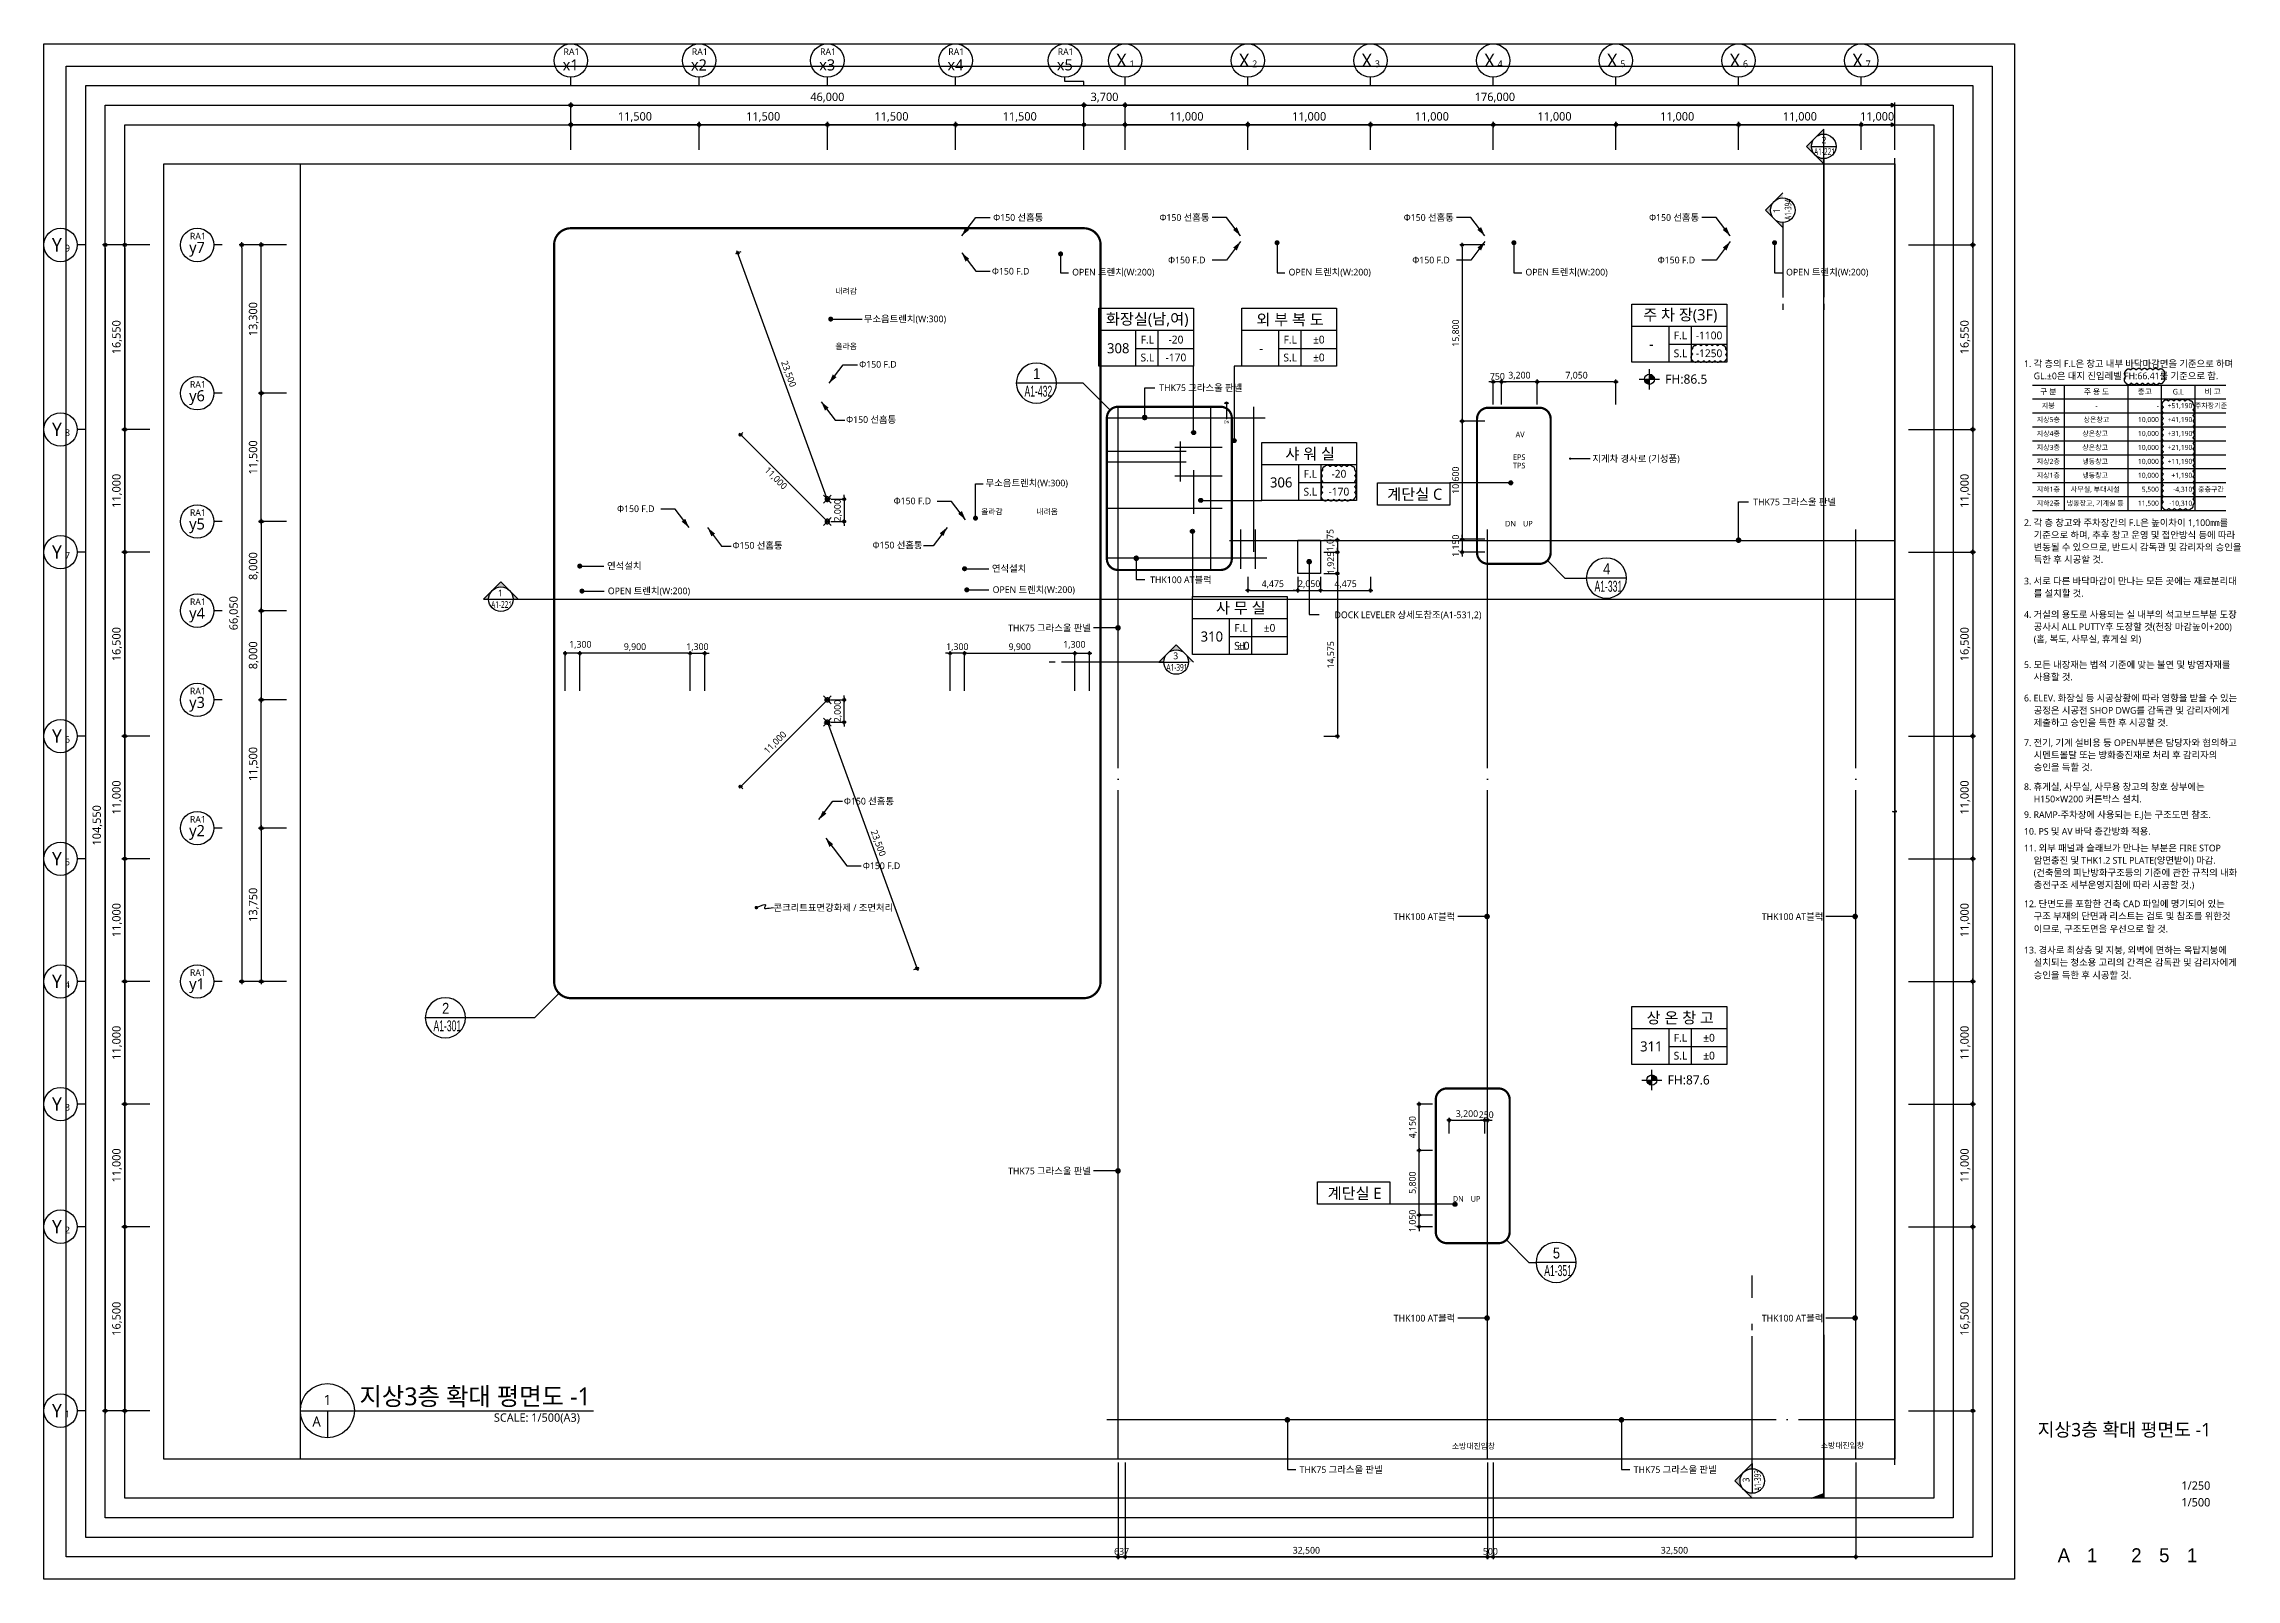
# Model space of a CAD drawing. Header units: millimetres. Extents: x 45782458 to 46215946, y 191740 to 1509539.
# Drawn here: x 45801022 to 45997585, y 623740 to 761440 of the extents above; entities that cross this region are included whole.
import ezdxf
from ezdxf.enums import TextEntityAlignment as Align

# ---------------------------------------------------------------- set-up
doc = ezdxf.new("R2010")
doc.units = ezdxf.units.MM
doc.header["$LTSCALE"] = 1000
doc.header["$MEASUREMENT"] = 0
doc.header["$PDSIZE"] = -10
for name, pattern in [('ACAD_ISO03W100', [30, 12, -18]), ('CEN', [62, 60, -1, 0, -1]), ('HID', [2.5, 1.5, -1]), ('SYM$0$DASHDOT', [1, 0.5, -0.25, 0, -0.25])]:
    doc.linetypes.add(name, pattern=pattern)
doc.layers.get('0').update_dxf_attribs({"linetype": 'CONTINUOUS'})
doc.layers.get('Defpoints').update_dxf_attribs({"color": 171, "linetype": 'CONTINUOUS'})
for name, color, linetype in [('Center(AR)', 30, 'CEN'), ('DIM', 7, 'CONTINUOUS'), ('LED', 7, 'CONTINUOUS'), ('NDIM', 7, 'CONTINUOUS'), ('SYM', 7, 'CONTINUOUS'), ('SYM(AXIS)', 7, 'CONTINUOUS'), ('SYM(STAIR)', 251, 'CONTINUOUS'), ('SYMBOL', 7, 'CONTINUOUS'), ('TEXT', 3, 'CONTINUOUS'), ('TEXT(AXIS)', 2, 'CONTINUOUS'), ('TEXT(MIN)', 7, 'CONTINUOUS'), ('TEXT(노트)', 7, 'CONTINUOUS'), ('TEXT(실명)', 3, 'CONTINUOUS'), ('TEXT-TITLE', 6, 'CONTINUOUS'), ('TEXT-기입', 6, 'CONTINUOUS'), ('TITLE', 7, 'CONTINUOUS'), ('구간정리', 6, 'CONTINUOUS'), ('구간정리-TEXT', 3, 'CONTINUOUS')]:
    doc.layers.add(name, color=color, linetype=linetype)
doc.layers.add('VE변경사항적용-20220616', color=10, linetype='CONTINUOUS', plot=False)
doc.styles.add('CGS', font='cgse', dxfattribs={"bigfont": 'cgs'})
doc.styles.add('SYM$0$ARIAL', font='arial.ttf')
doc.styles.add('SYM$0$돋움', font='', dxfattribs={"width": 0.9})
doc.styles.add('TE', font='malgun_0.ttf')
doc.styles.add('궁서체', font='')
doc.styles.add('나눔바른고딕', font='NanumBarunGothic.ttf')
doc.styles.get('SYM$0$돋움').set_extended_font_data('Dotum')
doc.styles.get('궁서체').set_extended_font_data('GungsuhChe')
doc.dimstyles.new('BA', dxfattribs={"dimscale": 500, "dimtxt": 3, "dimasz": 1, "dimexe": 1, "dimexo": 5, "dimgap": 0.9, "dimtad": 1, "dimdec": 0, "dimdsep": 46, "dimlunit": 6, "dimtxsty": 'TE', "dimblk": 'DDD', "dimcen": 2.5, "dimclrd": 256, "dimclre": 256, "dimclrt": 3, "dimazin": 2, "dimtfac": 1, "dimtdec": 0, "dimtix": 1, "dimtmove": 2, "dimatfit": 3, "dimldrblk": 'DDD', "dimfxl": 1, "dimtolj": 1, "dimtzin": 0, "dimarcsym": 2})
doc.dimstyles.new('CPDIM1', dxfattribs={"dimtxt": 3, "dimasz": 2.5, "dimexe": 1.25, "dimexo": 5, "dimgap": 1.5, "dimtad": 1, "dimdec": 0, "dimzin": 1, "dimdsep": 46, "dimlunit": 6, "dimtxsty": '궁서체', "dimblk1": 'Z_DOT', "dimblk2": 'Z_DOT', "dimsah": 1, "dimcen": 2.5, "dimadec": 0, "dimazin": 0, "dimtfac": 1, "dimtdec": 0, "dimtix": 1, "dimtmove": 2, "dimatfit": 3, "dimldrblk": 'Z_DOT', "dimfxl": 1, "dimtolj": 1, "dimtzin": 1, "dimarcsym": 0})
doc.dimstyles.new('NDIM 1200', dxfattribs={"dimscale": 500, "dimtxt": 3, "dimasz": 1, "dimexe": 2, "dimexo": 2, "dimgap": 1, "dimtad": 1, "dimdec": 0, "dimdsep": 46, "dimtxsty": 'CGS', "dimblk": 'DOT0', "dimcen": 1, "dimdle": 8, "dimclrd": 2, "dimclre": 2, "dimclrt": 2, "dimadec": 0, "dimazin": 0, "dimtfac": 1, "dimtdec": 0, "dimtix": 1, "dimtmove": 2, "dimatfit": 3, "dimldrblk": 'DOT0', "dimfxl": 1, "dimtolj": 1, "dimtzin": 0, "dimlwd": -1, "dimlwe": -1, "dimarcsym": 0})

msp = doc.modelspace()

# ---------------------------------------------------------------- texts
at = {"layer": 'NDIM', "color": 3, "ltscale": 0.4, "char_height": 750, "attachment_point": 5, "style": 'TE'}
for s, insert in [('\\A1;176,000', (45931127.1, 756617.6)), ('\\A1;11,000', (45965397.2, 754867.6))]:
    msp.add_mtext(s, dxfattribs=dict(at, insert=insert))
at = {"layer": 'SYMBOL', "style": '나눔바른고딕'}
for s, p in [('FH:86.5', (45946396.4, 730955)), ('FH:87.6', (45946612.8, 668107.3))]:
    msp.add_text(s, height=825, dxfattribs=at).set_placement(p)
at = {"layer": 'TEXT', "style": '나눔바른고딕'}
msp.add_text('지상3층 확대 평면도 -1', height=1600, dxfattribs=at).set_placement((45829322.9, 639336.2))
for s, p in [('1', (45826446.6, 639821)), ('A', (45825476.9, 637881.7))]:
    msp.add_text(s, height=900, dxfattribs=at).set_placement(p, align=Align.MIDDLE)
msp.add_text('SCALE: 1/500(A3)', height=750, dxfattribs=at).set_placement((45849091.6, 638608.9), align=Align.TOP_RIGHT)
at = {"layer": 'TEXT(AXIS)', "style": '나눔바른고딕'}
for p in [(45848331.7, 760734.7), (45859831.7, 760734.7), (45871331.7, 760734.7), (45882831.7, 760734.7), (45892638.4, 760734.7), (45814831.7, 744195.9), (45814831.7, 730895.9), (45814831.7, 719395.9), (45814831.7, 711395.9), (45814831.7, 703395.9), (45814831.7, 691895.9), (45814831.7, 678145.9)]:
    msp.add_text('RA1', height=600, dxfattribs=at).set_placement(p, align=Align.MIDDLE_CENTER)
for s, height, p in [('x1', 1000, (45848255.6, 759552.7)), ('x2', 1000, (45859755.6, 759552.7)), ('x3', 1000, (45871255.6, 759552.7)), ('x4', 1000, (45882755.6, 759552.7)), ('x5', 1000, (45892562.3, 759552.7)), ('X', 1200, (45897643.2, 759950.1)), ('1', 600, (45898591.3, 759650.2)), ('X', 1200, (45908643.2, 759950.1)), ('2', 600, (45909591.3, 759650.2)), ('X', 1200, (45919643.2, 759950.1)), ('3', 600, (45920591.3, 759650.2)), ('X', 1200, (45930643.2, 759950.1)), ('4', 600, (45931591.3, 759650.2)), ('X', 1200, (45941643.2, 759950.1)), ('5', 600, (45942591.3, 759650.2)), ('X', 1200, (45952643.2, 759950.1)), ('6', 600, (45953591.3, 759650.2)), ('X', 1200, (45963643.2, 759950.1)), ('7', 600, (45964591.3, 759650.2)), ('Y', 1200, (45802193.2, 743411.3)), ('9', 600, (45803141.3, 743111.4)), ('y7', 1000, (45814755.6, 743013.9)), ('y6', 1000, (45814755.6, 729713.9)), ('Y', 1200, (45802193.2, 726861.3)), ('8', 600, (45803141.3, 726561.4)), ('y5', 1000, (45814755.6, 718213.9)), ('Y', 1200, (45802193.2, 715861.3)), ('7', 600, (45803141.3, 715561.4)), ('y4', 1000, (45814755.6, 710213.9)), ('y3', 1000, (45814755.6, 702213.9)), ('Y', 1200, (45802193.2, 699361.3)), ('6', 600, (45803141.3, 699061.4)), ('y2', 1000, (45814755.6, 690713.9)), ('Y', 1200, (45802193.2, 688361.3)), ('5', 600, (45803141.3, 688061.4)), ('Y', 1200, (45802193.2, 677361.3)), ('4', 600, (45803141.3, 677061.4)), ('y1', 1000, (45814755.6, 676963.9)), ('Y', 1200, (45802193.2, 666361.3)), ('3', 600, (45803141.3, 666061.4)), ('Y', 1200, (45802193.2, 655361.3)), ('2', 600, (45803141.3, 655061.4)), ('Y', 1200, (45802193.2, 638861.3)), ('1', 600, (45803141.3, 638561.4))]:
    msp.add_text(s, height=height, dxfattribs=at).set_placement(p, align=Align.MIDDLE)
at = {"layer": 'TEXT(MIN)', "style": '나눔바른고딕'}
for s, p in [('Φ150 선홈통', (45890634.1, 745866.5)), ('Φ150 선홈통', (45905537.6, 745866.5)), ('Φ150 선홈통', (45927437.6, 745866.5)), ('Φ150 선홈통', (45949437.6, 745866.5)), ('THK75 그라스울 판넬', (45908468.9, 730599.5)), ('Φ150 선홈통', (45877447.6, 727743.5)), ('지게차 경사로 (기성품)', (45947693.1, 724238.8)), ('THK75 그라스울 판넬', (45961718.9, 720352.4)), ('Φ150 선홈통', (45867260.1, 716456.9)), ('Φ150 선홈통', (45879811.5, 716481.9)), ('THK100 AT블럭', (45905729.5, 713370.9)), ('DOCK LEVELER 상세도참조(A1-531,2)', (45929920.3, 710227.9)), ('THK75 그라스울 판넬', (45894912.3, 709048.8, 0.5)), ('Φ150 선홈통', (45877247.6, 693517.5)), ('THK100 AT블럭', (45927574.1, 683163)), ('THK100 AT블럭', (45960574.1, 683163)), ('THK75 그라스울 판넬', (45894912.3, 660348.2, 0.5)), ('THK100 AT블럭', (45927574.1, 647149.2)), ('THK100 AT블럭', (45960574.1, 647149.2)), ('THK75 그라스울 판넬', (45921053.7, 633572.3)), ('THK75 그라스울 판넬', (45951004.7, 633572.3))]:
    msp.add_text(s, height=600, dxfattribs=at).set_placement(p, align=Align.MIDDLE_RIGHT)
for s, height, p in [('Φ150 F.D', 600, (45886026.3, 741048.6)), ('OPEN 트렌치(W:200)', 600, (45893221.8, 740964.1)), ('Φ150 F.D', 600, (45901818.6, 742048.6)), ('OPEN 트렌치(W:200)', 600, (45912625.6, 740964.1)), ('Φ150 F.D', 600, (45923718.6, 742048.6)), ('OPEN 트렌치(W:200)', 600, (45933863.7, 740964.1)), ('Φ150 F.D', 600, (45945718.6, 742048.6)), ('OPEN 트렌치(W:200)', 600, (45957233.7, 740964.1)), ('내려감', 500, (45871989.6, 739265)), ('내려감', 500, (45871989.6, 739265)), ('무소음트렌치(W:300)', 600, (45874538.3, 736771.6)), ('올라옴', 500, (45871989.6, 734315)), ('올라옴', 500, (45871989.6, 734315)), ('Φ150 F.D', 600, (45874126.3, 732693.1)), ('무소음트렌치(W:300)', 600, (45885458.7, 722051.2)), ('Φ150 F.D', 600, (45852415.2, 719744)), ('Φ150 F.D', 600, (45877215.2, 720444)), ('올라감', 500, (45885061.1, 719483.5)), ('올라감', 500, (45885061.1, 719483.5)), ('내려옴', 500, (45890011.1, 719483.5)), ('내려옴', 500, (45890011.1, 719483.5)), ('연석설치', 600, (45851522.7, 714620.2)), ('연석설치', 600, (45886022.7, 714385.8)), ('OPEN 트렌치(W:200)', 600, (45851591, 712376.8)), ('OPEN 트렌치(W:200)', 600, (45886091, 712487.8)), ('Φ150 F.D', 600, (45874453.7, 687723.2)), ('콘크리트표면강화제 / 조면처리', 600, (45866437.7, 683972.7)), ('소방대진입창', 500, (45927273.8, 635674.6, 0)), ('소방대진입창', 500, (45927273.8, 635674.6, 0)), ('소방대진입창', 500, (45960349.2, 635729, 0)), ('소방대진입창', 500, (45960349.2, 635729, 0))]:
    msp.add_text(s, height=height, dxfattribs=at).set_placement(p, align=Align.MIDDLE_LEFT)
for s, height, p in [('DN', 250, (45907072, 727524.4)), ('AV', 500, (45933380.9, 726403.8)), ('TPS', 500, (45933305.3, 723614.8)), ('EPS', 500, (45933305.3, 724364.1)), ('DN', 500, (45932524.3, 718406.4)), ('UP', 500, (45934074.3, 718406.4)), ('DN', 500, (45927840.5, 657848.2)), ('UP', 500, (45929390.5, 657848.2))]:
    msp.add_text(s, height=height, dxfattribs=at).set_placement(p, align=Align.MIDDLE_CENTER)
at = {"layer": 'TEXT(노트)', "style": '나눔바른고딕'}
for s, p in [('2', (45960406.3, 752503)), ('1', (45841733.5, 711883.5)), ('3', (45902281.6, 706252.1))]:
    msp.add_text(s, height=600, dxfattribs=at).set_placement(p)
at = {"layer": 'TEXT(노트)', "style": '나눔바른고딕', "width": 0.6}
for s, p in [('A1-221', (45959740.3, 751472.5)), ('A1-221', (45841125.8, 710853.1)), ('A1-391', (45901673.9, 705221.7))]:
    msp.add_text(s, height=600, dxfattribs=at).set_placement(p)
for s, p in [('A1-394', (45957708.4, 745644.8)), ('A1-393', (45954976.7, 631645.8))]:
    msp.add_text(s, height=600, rotation=90, dxfattribs=at).set_placement(p)
at = {"layer": 'TEXT(노트)', "style": '나눔바른고딕'}
for s, p in [('1', (45956678, 746252.6)), ('3', (45953946.3, 632412.4))]:
    msp.add_text(s, height=600, rotation=90, dxfattribs=at).set_placement(p)
at = {"layer": 'TEXT(실명)', "style": '나눔바른고딕'}
for s, p in [('화장실(남,여)', (45899950, 736720.5)), ('외 부 복 도', (45912760, 736720.5)), ('주 차 장(3F)', (45947747.6, 737094.9)), ('샤 워 실', (45914560, 724685.5)), ('계단실 C', (45923935, 721060.5)), ('사 무 실', (45908341.6, 710865.5)), ('상 온 창 고', (45947747.6, 674103.4)), ('계단실 E', (45918543, 658359.3))]:
    msp.add_text(s, height=1000, dxfattribs=at).set_placement(p, align=Align.MIDDLE)
at = {"layer": 'TEXT-TITLE', "style": '나눔바른고딕'}
msp.add_text('지상3층 확대 평면도 -1', height=1200, dxfattribs=at).set_placement((45987564.3, 636548), align=Align.CENTER)
at = {"layer": 'TEXT-기입', "style": '나눔바른고딕'}
for s, height, p in [('-20', 700, (45902528.4, 734914.2)), ('±0', 700, (45915338.4, 734914.2)), ('-1100', 700, (45950325.9, 735288.7)), ('308', 900, (45897353.6, 734139.7)), ('-170', 700, (45902528.4, 733314.2)), ('-', 900, (45910163.6, 734139.7)), ('±0', 700, (45915338.4, 733314.2)), ('-', 900, (45945151.1, 734514.1)), ('-1250', 700, (45950325.9, 733688.7)), ('306', 900, (45911963.6, 722104.7)), ('-170', 700, (45917138.4, 721279.2)), ('-20', 700, (45917138.4, 722879.2)), ('310', 900, (45905745.2, 708284.7)), ('±0', 700, (45908602.1, 707459.3)), ('±0', 700, (45910920, 709059.3)), ('±0', 700, (45950325.9, 672297.2)), ('311', 900, (45945151.1, 671522.6)), ('±0', 700, (45950325.9, 670697.2))]:
    msp.add_text(s, height=height, dxfattribs=at).set_placement(p, align=Align.MIDDLE)
for s, p in [('1/250', (45992673.2, 631534.9)), ('1/500', (45992673.2, 630034.9))]:
    msp.add_text(s, height=750, dxfattribs=at).set_placement(p, align=Align.BOTTOM_LEFT)
at = {"layer": 'TEXT-기입', "style": 'CGS'}
for s, p in [('A', (45982141.7, 625884.9)), ('1', (45984673.1, 625884.9)), ('2', (45988641.7, 625884.9)), ('5', (45991141.7, 625884.9)), ('1', (45993641.7, 625884.9))]:
    msp.add_text(s, height=1250, dxfattribs=at).set_placement(p, align=Align.MIDDLE_CENTER)

# ---------------------------------------------------------------- blocks, each defined once
blk = doc.blocks.new('A$C2F20087E')
at = {"layer": 'SYM(AXIS)'}
blk.add_line((600, 0), (600, 300), dxfattribs=at)
blk.add_circle((600, 900), 600, dxfattribs=at)
blk = doc.blocks.new('DDD')
at = {"layer": 'DIM', "color": 0}
for p, q in [((-1, 0), (1, 0)), ((0, -1), (0, 1))]:
    blk.add_line(p, q, dxfattribs=at)
for radius in [0.6, 0.3]:
    blk.add_circle((0, 0), radius, dxfattribs=at)
blk = doc.blocks.new('*D123')
at = {"layer": 'Defpoints', "color": 0, "ltscale": 0.4, "transparency": 16777216}
for p in [(45811772, 655351), (45808272, 638851), (45811772, 638851)]:
    blk.add_point(p, dxfattribs=at)
at = {"layer": 'NDIM', "lineweight": -2, "ltscale": 0.4, "transparency": 16777216}
for p, q in [((45810522, 655351), (45808022, 655351)), ((45808272, 655101), (45808272, 639101)), ((45810522, 638851), (45808022, 638851))]:
    blk.add_line(p, q, dxfattribs=at)
at = {"layer": 'NDIM', "lineweight": -2, "ltscale": 0.4, "transparency": 16777216, "xscale": 250, "yscale": 250, "zscale": 250}
for p, rotation in [((45808272, 655351), 90), ((45808272, 638851), 270)]:
    blk.add_blockref('DDD', p, dxfattribs=dict(at, rotation=rotation))
at = {"layer": 'NDIM', "color": 3, "ltscale": 0.4, "transparency": 16777216, "insert": (45807595, 647101), "char_height": 750, "attachment_point": 5, "rotation": 90, "style": 'TE'}
blk.add_mtext('\\A1;16,500', dxfattribs=at)
blk = doc.blocks.new('*D124')
at = {"layer": 'Defpoints', "color": 0, "ltscale": 0.4, "transparency": 16777216}
for p in [(45811772, 666351), (45808272, 655351), (45811772, 655351)]:
    blk.add_point(p, dxfattribs=at)
at = {"layer": 'NDIM', "lineweight": -2, "ltscale": 0.4, "transparency": 16777216}
for p, q in [((45810522, 666351), (45808022, 666351)), ((45808272, 666101), (45808272, 655601)), ((45810522, 655351), (45808022, 655351))]:
    blk.add_line(p, q, dxfattribs=at)
at = {"layer": 'NDIM', "lineweight": -2, "ltscale": 0.4, "transparency": 16777216, "xscale": 250, "yscale": 250, "zscale": 250}
for p, rotation in [((45808272, 666351), 90), ((45808272, 655351), 270)]:
    blk.add_blockref('DDD', p, dxfattribs=dict(at, rotation=rotation))
at = {"layer": 'NDIM', "color": 3, "ltscale": 0.4, "transparency": 16777216, "insert": (45807595, 660851), "char_height": 750, "attachment_point": 5, "rotation": 90, "style": 'TE'}
blk.add_mtext('\\A1;11,000', dxfattribs=at)
blk = doc.blocks.new('*D125')
at = {"layer": 'Defpoints', "color": 0, "ltscale": 0.4, "transparency": 16777216}
for p in [(45811772, 677351), (45808272, 666351), (45811772, 666351)]:
    blk.add_point(p, dxfattribs=at)
at = {"layer": 'NDIM', "lineweight": -2, "ltscale": 0.4, "transparency": 16777216}
for p, q in [((45810522, 677351), (45808022, 677351)), ((45808272, 677101), (45808272, 666601)), ((45810522, 666351), (45808022, 666351))]:
    blk.add_line(p, q, dxfattribs=at)
at = {"layer": 'NDIM', "lineweight": -2, "ltscale": 0.4, "transparency": 16777216, "xscale": 250, "yscale": 250, "zscale": 250}
for p, rotation in [((45808272, 677351), 90), ((45808272, 666351), 270)]:
    blk.add_blockref('DDD', p, dxfattribs=dict(at, rotation=rotation))
at = {"layer": 'NDIM', "color": 3, "ltscale": 0.4, "transparency": 16777216, "insert": (45807595, 671851), "char_height": 750, "attachment_point": 5, "rotation": 90, "style": 'TE'}
blk.add_mtext('\\A1;11,000', dxfattribs=at)
blk = doc.blocks.new('*D126')
at = {"layer": 'Defpoints', "color": 0, "ltscale": 0.4, "transparency": 16777216}
for p in [(45811772, 688351), (45808272, 677351), (45811772, 677351)]:
    blk.add_point(p, dxfattribs=at)
at = {"layer": 'NDIM', "lineweight": -2, "ltscale": 0.4, "transparency": 16777216}
for p, q in [((45810522, 688351), (45808022, 688351)), ((45808272, 688101), (45808272, 677601)), ((45810522, 677351), (45808022, 677351))]:
    blk.add_line(p, q, dxfattribs=at)
at = {"layer": 'NDIM', "lineweight": -2, "ltscale": 0.4, "transparency": 16777216, "xscale": 250, "yscale": 250, "zscale": 250}
for p, rotation in [((45808272, 688351), 90), ((45808272, 677351), 270)]:
    blk.add_blockref('DDD', p, dxfattribs=dict(at, rotation=rotation))
at = {"layer": 'NDIM', "color": 3, "ltscale": 0.4, "transparency": 16777216, "insert": (45807595, 682851), "char_height": 750, "attachment_point": 5, "rotation": 90, "style": 'TE'}
blk.add_mtext('\\A1;11,000', dxfattribs=at)
blk = doc.blocks.new('*D127')
at = {"layer": 'Defpoints', "color": 0, "ltscale": 0.4, "transparency": 16777216}
for p in [(45811772, 699351), (45808272, 688351), (45811772, 688351)]:
    blk.add_point(p, dxfattribs=at)
at = {"layer": 'NDIM', "lineweight": -2, "ltscale": 0.4, "transparency": 16777216}
for p, q in [((45810522, 699351), (45808022, 699351)), ((45808272, 699101), (45808272, 688601)), ((45810522, 688351), (45808022, 688351))]:
    blk.add_line(p, q, dxfattribs=at)
at = {"layer": 'NDIM', "lineweight": -2, "ltscale": 0.4, "transparency": 16777216, "xscale": 250, "yscale": 250, "zscale": 250}
for p, rotation in [((45808272, 699351), 90), ((45808272, 688351), 270)]:
    blk.add_blockref('DDD', p, dxfattribs=dict(at, rotation=rotation))
at = {"layer": 'NDIM', "color": 3, "ltscale": 0.4, "transparency": 16777216, "insert": (45807595, 693851), "char_height": 750, "attachment_point": 5, "rotation": 90, "style": 'TE'}
blk.add_mtext('\\A1;11,000', dxfattribs=at)
blk = doc.blocks.new('*D128')
at = {"layer": 'Defpoints', "color": 0, "ltscale": 0.4, "transparency": 16777216}
for p in [(45811772, 715851), (45808272, 699351), (45811772, 699351)]:
    blk.add_point(p, dxfattribs=at)
at = {"layer": 'NDIM', "lineweight": -2, "ltscale": 0.4, "transparency": 16777216}
for p, q in [((45810522, 715851), (45808022, 715851)), ((45808272, 715601), (45808272, 699601)), ((45810522, 699351), (45808022, 699351))]:
    blk.add_line(p, q, dxfattribs=at)
at = {"layer": 'NDIM', "lineweight": -2, "ltscale": 0.4, "transparency": 16777216, "xscale": 250, "yscale": 250, "zscale": 250}
for p, rotation in [((45808272, 715851), 90), ((45808272, 699351), 270)]:
    blk.add_blockref('DDD', p, dxfattribs=dict(at, rotation=rotation))
at = {"layer": 'NDIM', "color": 3, "ltscale": 0.4, "transparency": 16777216, "insert": (45807595, 707601), "char_height": 750, "attachment_point": 5, "rotation": 90, "style": 'TE'}
blk.add_mtext('\\A1;16,500', dxfattribs=at)
blk = doc.blocks.new('*D129')
at = {"layer": 'Defpoints', "color": 0, "ltscale": 0.4, "transparency": 16777216}
for p in [(45811772, 726851), (45808272, 715851), (45811772, 715851)]:
    blk.add_point(p, dxfattribs=at)
at = {"layer": 'NDIM', "lineweight": -2, "ltscale": 0.4, "transparency": 16777216}
for p, q in [((45810522, 726851), (45808022, 726851)), ((45808272, 726601), (45808272, 716101)), ((45810522, 715851), (45808022, 715851))]:
    blk.add_line(p, q, dxfattribs=at)
at = {"layer": 'NDIM', "lineweight": -2, "ltscale": 0.4, "transparency": 16777216, "xscale": 250, "yscale": 250, "zscale": 250}
for p, rotation in [((45808272, 726851), 90), ((45808272, 715851), 270)]:
    blk.add_blockref('DDD', p, dxfattribs=dict(at, rotation=rotation))
at = {"layer": 'NDIM', "color": 3, "ltscale": 0.4, "transparency": 16777216, "insert": (45807595, 721351), "char_height": 750, "attachment_point": 5, "rotation": 90, "style": 'TE'}
blk.add_mtext('\\A1;11,000', dxfattribs=at)
blk = doc.blocks.new('*D130')
at = {"layer": 'Defpoints', "color": 0, "ltscale": 0.4, "transparency": 16777216}
for p in [(45811772, 743401), (45808272, 726851), (45811772, 726851)]:
    blk.add_point(p, dxfattribs=at)
at = {"layer": 'NDIM', "lineweight": -2, "ltscale": 0.4, "transparency": 16777216}
for p, q in [((45810522, 743401), (45808022, 743401)), ((45808272, 743151), (45808272, 727101)), ((45810522, 726851), (45808022, 726851))]:
    blk.add_line(p, q, dxfattribs=at)
at = {"layer": 'NDIM', "lineweight": -2, "ltscale": 0.4, "transparency": 16777216, "xscale": 250, "yscale": 250, "zscale": 250}
for p, rotation in [((45808272, 743401), 90), ((45808272, 726851), 270)]:
    blk.add_blockref('DDD', p, dxfattribs=dict(at, rotation=rotation))
at = {"layer": 'NDIM', "color": 3, "ltscale": 0.4, "transparency": 16777216, "insert": (45807595, 735126), "char_height": 750, "attachment_point": 5, "rotation": 90, "style": 'TE'}
blk.add_mtext('\\A1;16,550', dxfattribs=at)
blk = doc.blocks.new('*D131')
at = {"layer": 'Defpoints', "color": 0, "ltscale": 0.4, "transparency": 16777216}
for p in [(45811772, 743401), (45806522, 638851), (45811772, 638851)]:
    blk.add_point(p, dxfattribs=at)
at = {"layer": 'NDIM', "lineweight": -2, "ltscale": 0.4, "transparency": 16777216}
for p, q in [((45810522, 743401), (45806272, 743401)), ((45806522, 743151), (45806522, 639101)), ((45810522, 638851), (45806272, 638851))]:
    blk.add_line(p, q, dxfattribs=at)
at = {"layer": 'NDIM', "lineweight": -2, "ltscale": 0.4, "transparency": 16777216, "xscale": 250, "yscale": 250, "zscale": 250}
for p, rotation in [((45806522, 743401), 90), ((45806522, 638851), 270)]:
    blk.add_blockref('DDD', p, dxfattribs=dict(at, rotation=rotation))
at = {"layer": 'NDIM', "color": 3, "ltscale": 0.4, "transparency": 16777216, "insert": (45805828, 691351), "char_height": 750, "attachment_point": 5, "rotation": 90, "style": 'TE'}
blk.add_mtext('\\A1;104,550', dxfattribs=at)
blk = doc.blocks.new('*D132')
at = {"layer": 'Defpoints', "color": 0, "ltscale": 0.4, "transparency": 16777216}
for p in [(45824022, 718601), (45820522, 710601), (45824022, 710601)]:
    blk.add_point(p, dxfattribs=at)
at = {"layer": 'NDIM', "lineweight": -2, "ltscale": 0.4, "transparency": 16777216}
for p, q in [((45822772, 718601), (45820272, 718601)), ((45820522, 718351), (45820522, 710851)), ((45822772, 710601), (45820272, 710601))]:
    blk.add_line(p, q, dxfattribs=at)
at = {"layer": 'NDIM', "lineweight": -2, "ltscale": 0.4, "transparency": 16777216, "xscale": 250, "yscale": 250, "zscale": 250}
for p, rotation in [((45820522, 718601), 90), ((45820522, 710601), 270)]:
    blk.add_blockref('DDD', p, dxfattribs=dict(at, rotation=rotation))
at = {"layer": 'NDIM', "color": 3, "ltscale": 0.4, "transparency": 16777216, "insert": (45819847, 714601), "char_height": 750, "attachment_point": 5, "rotation": 90, "style": 'TE'}
blk.add_mtext('\\A1;8,000', dxfattribs=at)
blk = doc.blocks.new('*D133')
at = {"layer": 'Defpoints', "color": 0, "ltscale": 0.4, "transparency": 16777216}
for p in [(45824022, 710601), (45820522, 702601), (45824022, 702601)]:
    blk.add_point(p, dxfattribs=at)
at = {"layer": 'NDIM', "lineweight": -2, "ltscale": 0.4, "transparency": 16777216}
for p, q in [((45822772, 710601), (45820272, 710601)), ((45820522, 710351), (45820522, 702851)), ((45822772, 702601), (45820272, 702601))]:
    blk.add_line(p, q, dxfattribs=at)
at = {"layer": 'NDIM', "lineweight": -2, "ltscale": 0.4, "transparency": 16777216, "xscale": 250, "yscale": 250, "zscale": 250}
for p, rotation in [((45820522, 710601), 90), ((45820522, 702601), 270)]:
    blk.add_blockref('DDD', p, dxfattribs=dict(at, rotation=rotation))
at = {"layer": 'NDIM', "color": 3, "ltscale": 0.4, "transparency": 16777216, "insert": (45819847, 706601), "char_height": 750, "attachment_point": 5, "rotation": 90, "style": 'TE'}
blk.add_mtext('\\A1;8,000', dxfattribs=at)
blk = doc.blocks.new('*D134')
at = {"layer": 'Defpoints', "color": 0, "ltscale": 0.4, "transparency": 16777216}
for p in [(45820522, 730101), (45824022, 730101), (45824022, 718601)]:
    blk.add_point(p, dxfattribs=at)
at = {"layer": 'NDIM', "lineweight": -2, "ltscale": 0.4, "transparency": 16777216}
for p, q in [((45822772, 730101), (45820272, 730101)), ((45820522, 718851), (45820522, 729851)), ((45822772, 718601), (45820272, 718601))]:
    blk.add_line(p, q, dxfattribs=at)
at = {"layer": 'NDIM', "lineweight": -2, "ltscale": 0.4, "transparency": 16777216, "xscale": 250, "yscale": 250, "zscale": 250}
for p, rotation in [((45820522, 730101), 90), ((45820522, 718601), 270)]:
    blk.add_blockref('DDD', p, dxfattribs=dict(at, rotation=rotation))
at = {"layer": 'NDIM', "color": 3, "ltscale": 0.4, "transparency": 16777216, "insert": (45819845, 724351), "char_height": 750, "attachment_point": 5, "rotation": 90, "style": 'TE'}
blk.add_mtext('\\A1;11,500', dxfattribs=at)
blk = doc.blocks.new('*D135')
at = {"layer": 'Defpoints', "color": 0, "ltscale": 0.4, "transparency": 16777216}
for p in [(45820522, 743401), (45824022, 743401), (45824022, 730101)]:
    blk.add_point(p, dxfattribs=at)
at = {"layer": 'NDIM', "lineweight": -2, "ltscale": 0.4, "transparency": 16777216}
for p, q in [((45822772, 743401), (45820272, 743401)), ((45820522, 730351), (45820522, 743151)), ((45822772, 730101), (45820272, 730101))]:
    blk.add_line(p, q, dxfattribs=at)
at = {"layer": 'NDIM', "lineweight": -2, "ltscale": 0.4, "transparency": 16777216, "xscale": 250, "yscale": 250, "zscale": 250}
for p, rotation in [((45820522, 743401), 90), ((45820522, 730101), 270)]:
    blk.add_blockref('DDD', p, dxfattribs=dict(at, rotation=rotation))
at = {"layer": 'NDIM', "color": 3, "ltscale": 0.4, "transparency": 16777216, "insert": (45819845, 736751), "char_height": 750, "attachment_point": 5, "rotation": 90, "style": 'TE'}
blk.add_mtext('\\A1;13,300', dxfattribs=at)
blk = doc.blocks.new('*D136')
at = {"layer": 'Defpoints', "color": 0, "ltscale": 0.4, "transparency": 16777216}
for p in [(45820522, 702601), (45824022, 702601), (45824022, 691101)]:
    blk.add_point(p, dxfattribs=at)
at = {"layer": 'NDIM', "lineweight": -2, "ltscale": 0.4, "transparency": 16777216}
for p, q in [((45822772, 702601), (45820272, 702601)), ((45820522, 691351), (45820522, 702351)), ((45822772, 691101), (45820272, 691101))]:
    blk.add_line(p, q, dxfattribs=at)
at = {"layer": 'NDIM', "lineweight": -2, "ltscale": 0.4, "transparency": 16777216, "xscale": 250, "yscale": 250, "zscale": 250}
for p, rotation in [((45820522, 702601), 90), ((45820522, 691101), 270)]:
    blk.add_blockref('DDD', p, dxfattribs=dict(at, rotation=rotation))
at = {"layer": 'NDIM', "color": 3, "ltscale": 0.4, "transparency": 16777216, "insert": (45819845, 696851), "char_height": 750, "attachment_point": 5, "rotation": 90, "style": 'TE'}
blk.add_mtext('\\A1;11,500', dxfattribs=at)
blk = doc.blocks.new('*D137')
at = {"layer": 'Defpoints', "color": 0, "ltscale": 0.4, "transparency": 16777216}
for p in [(45824022, 691101), (45820522, 677351), (45824022, 677351)]:
    blk.add_point(p, dxfattribs=at)
at = {"layer": 'NDIM', "lineweight": -2, "ltscale": 0.4, "transparency": 16777216}
for p, q in [((45822772, 691101), (45820272, 691101)), ((45820522, 690851), (45820522, 677601)), ((45822772, 677351), (45820272, 677351))]:
    blk.add_line(p, q, dxfattribs=at)
at = {"layer": 'NDIM', "lineweight": -2, "ltscale": 0.4, "transparency": 16777216, "xscale": 250, "yscale": 250, "zscale": 250}
for p, rotation in [((45820522, 691101), 90), ((45820522, 677351), 270)]:
    blk.add_blockref('DDD', p, dxfattribs=dict(at, rotation=rotation))
at = {"layer": 'NDIM', "color": 3, "ltscale": 0.4, "transparency": 16777216, "insert": (45819845, 684226), "char_height": 750, "attachment_point": 5, "rotation": 90, "style": 'TE'}
blk.add_mtext('\\A1;13,750', dxfattribs=at)
blk = doc.blocks.new('*D138')
at = {"layer": 'Defpoints', "color": 0, "ltscale": 0.4, "transparency": 16777216}
for p in [(45824022, 743401), (45818772, 677351), (45824022, 677351)]:
    blk.add_point(p, dxfattribs=at)
at = {"layer": 'NDIM', "lineweight": -2, "ltscale": 0.4, "transparency": 16777216}
for p, q in [((45822772, 743401), (45818522, 743401)), ((45818772, 743151), (45818772, 677601)), ((45822772, 677351), (45818522, 677351))]:
    blk.add_line(p, q, dxfattribs=at)
at = {"layer": 'NDIM', "lineweight": -2, "ltscale": 0.4, "transparency": 16777216, "xscale": 250, "yscale": 250, "zscale": 250}
for p, rotation in [((45818772, 743401), 90), ((45818772, 677351), 270)]:
    blk.add_blockref('DDD', p, dxfattribs=dict(at, rotation=rotation))
at = {"layer": 'NDIM', "color": 3, "ltscale": 0.4, "transparency": 16777216, "insert": (45818097, 710376), "char_height": 750, "attachment_point": 5, "rotation": 90, "style": 'TE'}
blk.add_mtext('\\A1;66,050', dxfattribs=at)
blk = doc.blocks.new('*D235')
at = {"layer": 'Defpoints', "color": 0, "ltscale": 0.4, "transparency": 16777216}
for p in [(45882772, 754190), (45882772, 750690), (45894272, 750690)]:
    blk.add_point(p, dxfattribs=at)
at = {"layer": 'NDIM', "lineweight": -2, "ltscale": 0.4, "transparency": 16777216}
for p, q in [((45882772, 751940), (45882772, 754440)), ((45894022, 754190), (45883022, 754190)), ((45894272, 751940), (45894272, 754440))]:
    blk.add_line(p, q, dxfattribs=at)
at = {"layer": 'NDIM', "lineweight": -2, "ltscale": 0.4, "transparency": 16777216, "xscale": 250, "yscale": 250, "zscale": 250, "rotation": 180}
blk.add_blockref('DDD', (45882772, 754190), dxfattribs=at)
at = {"layer": 'NDIM', "lineweight": -2, "ltscale": 0.4, "transparency": 16777216, "xscale": 250, "yscale": 250, "zscale": 250}
blk.add_blockref('DDD', (45894272, 754190), dxfattribs=at)
at = {"layer": 'NDIM', "color": 3, "ltscale": 0.4, "transparency": 16777216, "insert": (45888522, 754868), "char_height": 750, "attachment_point": 5, "style": 'TE'}
blk.add_mtext('\\A1;11,500', dxfattribs=at)
blk = doc.blocks.new('*D236')
at = {"layer": 'Defpoints', "color": 0, "ltscale": 0.4, "transparency": 16777216}
for p in [(45871272, 754190), (45871272, 750690), (45882772, 750690)]:
    blk.add_point(p, dxfattribs=at)
at = {"layer": 'NDIM', "lineweight": -2, "ltscale": 0.4, "transparency": 16777216}
for p, q in [((45871272, 751940), (45871272, 754440)), ((45882522, 754190), (45871522, 754190)), ((45882772, 751940), (45882772, 754440))]:
    blk.add_line(p, q, dxfattribs=at)
at = {"layer": 'NDIM', "lineweight": -2, "ltscale": 0.4, "transparency": 16777216, "xscale": 250, "yscale": 250, "zscale": 250, "rotation": 180}
blk.add_blockref('DDD', (45871272, 754190), dxfattribs=at)
at = {"layer": 'NDIM', "lineweight": -2, "ltscale": 0.4, "transparency": 16777216, "xscale": 250, "yscale": 250, "zscale": 250}
blk.add_blockref('DDD', (45882772, 754190), dxfattribs=at)
at = {"layer": 'NDIM', "color": 3, "ltscale": 0.4, "transparency": 16777216, "insert": (45877022, 754868), "char_height": 750, "attachment_point": 5, "style": 'TE'}
blk.add_mtext('\\A1;11,500', dxfattribs=at)
blk = doc.blocks.new('*D237')
at = {"layer": 'Defpoints', "color": 0, "ltscale": 0.4, "transparency": 16777216}
for p in [(45859772, 754190), (45859772, 750690), (45871272, 750690)]:
    blk.add_point(p, dxfattribs=at)
at = {"layer": 'NDIM', "lineweight": -2, "ltscale": 0.4, "transparency": 16777216}
for p, q in [((45859772, 751940), (45859772, 754440)), ((45871022, 754190), (45860022, 754190)), ((45871272, 751940), (45871272, 754440))]:
    blk.add_line(p, q, dxfattribs=at)
at = {"layer": 'NDIM', "lineweight": -2, "ltscale": 0.4, "transparency": 16777216, "xscale": 250, "yscale": 250, "zscale": 250, "rotation": 180}
blk.add_blockref('DDD', (45859772, 754190), dxfattribs=at)
at = {"layer": 'NDIM', "lineweight": -2, "ltscale": 0.4, "transparency": 16777216, "xscale": 250, "yscale": 250, "zscale": 250}
blk.add_blockref('DDD', (45871272, 754190), dxfattribs=at)
at = {"layer": 'NDIM', "color": 3, "ltscale": 0.4, "transparency": 16777216, "insert": (45865522, 754868), "char_height": 750, "attachment_point": 5, "style": 'TE'}
blk.add_mtext('\\A1;11,500', dxfattribs=at)
blk = doc.blocks.new('*D238')
at = {"layer": 'Defpoints', "color": 0, "ltscale": 0.4, "transparency": 16777216}
for p in [(45848272, 754190), (45848272, 750690), (45859772, 750690)]:
    blk.add_point(p, dxfattribs=at)
at = {"layer": 'NDIM', "lineweight": -2, "ltscale": 0.4, "transparency": 16777216}
for p, q in [((45848272, 751940), (45848272, 754440)), ((45859522, 754190), (45848522, 754190)), ((45859772, 751940), (45859772, 754440))]:
    blk.add_line(p, q, dxfattribs=at)
at = {"layer": 'NDIM', "lineweight": -2, "ltscale": 0.4, "transparency": 16777216, "xscale": 250, "yscale": 250, "zscale": 250, "rotation": 180}
blk.add_blockref('DDD', (45848272, 754190), dxfattribs=at)
at = {"layer": 'NDIM', "lineweight": -2, "ltscale": 0.4, "transparency": 16777216, "xscale": 250, "yscale": 250, "zscale": 250}
blk.add_blockref('DDD', (45859772, 754190), dxfattribs=at)
at = {"layer": 'NDIM', "color": 3, "ltscale": 0.4, "transparency": 16777216, "insert": (45854022, 754868), "char_height": 750, "attachment_point": 5, "style": 'TE'}
blk.add_mtext('\\A1;11,500', dxfattribs=at)
blk = doc.blocks.new('*D239')
at = {"layer": 'Defpoints', "color": 0, "ltscale": 0.4, "transparency": 16777216}
for p in [(45894272, 755940), (45848272, 750690), (45894272, 750690)]:
    blk.add_point(p, dxfattribs=at)
at = {"layer": 'NDIM', "lineweight": -2, "ltscale": 0.4, "transparency": 16777216}
for p, q in [((45848272, 751940), (45848272, 756190)), ((45848522, 755940), (45894022, 755940)), ((45894272, 751940), (45894272, 756190))]:
    blk.add_line(p, q, dxfattribs=at)
at = {"layer": 'NDIM', "lineweight": -2, "ltscale": 0.4, "transparency": 16777216, "xscale": 250, "yscale": 250, "zscale": 250, "rotation": 180}
blk.add_blockref('DDD', (45848272, 755940), dxfattribs=at)
at = {"layer": 'NDIM', "lineweight": -2, "ltscale": 0.4, "transparency": 16777216, "xscale": 250, "yscale": 250, "zscale": 250}
blk.add_blockref('DDD', (45894272, 755940), dxfattribs=at)
at = {"layer": 'NDIM', "color": 3, "ltscale": 0.4, "transparency": 16777216, "insert": (45871272, 756616), "char_height": 750, "attachment_point": 5, "style": 'TE'}
blk.add_mtext('\\A1;46,000', dxfattribs=at)
blk = doc.blocks.new('*D240')
at = {"layer": 'Defpoints', "color": 0, "ltscale": 0.4, "transparency": 16777216}
for p in [(45897972, 755940), (45894272, 750690), (45897972, 750690)]:
    blk.add_point(p, dxfattribs=at)
at = {"layer": 'NDIM', "lineweight": -2, "ltscale": 0.4, "transparency": 16777216}
for p, q in [((45894272, 751940), (45894272, 756190)), ((45894522, 755940), (45897722, 755940)), ((45897972, 751940), (45897972, 756190))]:
    blk.add_line(p, q, dxfattribs=at)
at = {"layer": 'NDIM', "lineweight": -2, "ltscale": 0.4, "transparency": 16777216, "xscale": 250, "yscale": 250, "zscale": 250, "rotation": 180}
blk.add_blockref('DDD', (45894272, 755940), dxfattribs=at)
at = {"layer": 'NDIM', "lineweight": -2, "ltscale": 0.4, "transparency": 16777216, "xscale": 250, "yscale": 250, "zscale": 250}
blk.add_blockref('DDD', (45897972, 755940), dxfattribs=at)
at = {"layer": 'NDIM', "color": 3, "ltscale": 0.4, "transparency": 16777216, "insert": (45896122, 756616), "char_height": 750, "attachment_point": 5, "style": 'TE'}
blk.add_mtext('\\A1;3,700', dxfattribs=at)
blk = doc.blocks.new('*D241')
at = {"layer": 'Defpoints', "color": 0, "ltscale": 0.4, "transparency": 16777216}
for p in [(45897972, 754190), (45897972, 750690), (45908972, 750690)]:
    blk.add_point(p, dxfattribs=at)
at = {"layer": 'NDIM', "lineweight": -2, "ltscale": 0.4, "transparency": 16777216}
for p, q in [((45897972, 751940), (45897972, 754440)), ((45908722, 754190), (45898222, 754190)), ((45908972, 751940), (45908972, 754440))]:
    blk.add_line(p, q, dxfattribs=at)
at = {"layer": 'NDIM', "lineweight": -2, "ltscale": 0.4, "transparency": 16777216, "xscale": 250, "yscale": 250, "zscale": 250, "rotation": 180}
blk.add_blockref('DDD', (45897972, 754190), dxfattribs=at)
at = {"layer": 'NDIM', "lineweight": -2, "ltscale": 0.4, "transparency": 16777216, "xscale": 250, "yscale": 250, "zscale": 250}
blk.add_blockref('DDD', (45908972, 754190), dxfattribs=at)
at = {"layer": 'NDIM', "color": 3, "ltscale": 0.4, "transparency": 16777216, "insert": (45903472, 754868), "char_height": 750, "attachment_point": 5, "style": 'TE'}
blk.add_mtext('\\A1;11,000', dxfattribs=at)
blk = doc.blocks.new('*D242')
at = {"layer": 'Defpoints', "color": 0, "ltscale": 0.4, "transparency": 16777216}
for p in [(45908972, 754190), (45908972, 750690), (45919972, 750690)]:
    blk.add_point(p, dxfattribs=at)
at = {"layer": 'NDIM', "lineweight": -2, "ltscale": 0.4, "transparency": 16777216}
for p, q in [((45908972, 751940), (45908972, 754440)), ((45919722, 754190), (45909222, 754190)), ((45919972, 751940), (45919972, 754440))]:
    blk.add_line(p, q, dxfattribs=at)
at = {"layer": 'NDIM', "lineweight": -2, "ltscale": 0.4, "transparency": 16777216, "xscale": 250, "yscale": 250, "zscale": 250, "rotation": 180}
blk.add_blockref('DDD', (45908972, 754190), dxfattribs=at)
at = {"layer": 'NDIM', "lineweight": -2, "ltscale": 0.4, "transparency": 16777216, "xscale": 250, "yscale": 250, "zscale": 250}
blk.add_blockref('DDD', (45919972, 754190), dxfattribs=at)
at = {"layer": 'NDIM', "color": 3, "ltscale": 0.4, "transparency": 16777216, "insert": (45914472, 754868), "char_height": 750, "attachment_point": 5, "style": 'TE'}
blk.add_mtext('\\A1;11,000', dxfattribs=at)
blk = doc.blocks.new('*D243')
at = {"layer": 'Defpoints', "color": 0, "ltscale": 0.4, "transparency": 16777216}
for p in [(45919972, 754190), (45919972, 750690), (45930972, 750690)]:
    blk.add_point(p, dxfattribs=at)
at = {"layer": 'NDIM', "lineweight": -2, "ltscale": 0.4, "transparency": 16777216}
for p, q in [((45919972, 751940), (45919972, 754440)), ((45930722, 754190), (45920222, 754190)), ((45930972, 751940), (45930972, 754440))]:
    blk.add_line(p, q, dxfattribs=at)
at = {"layer": 'NDIM', "lineweight": -2, "ltscale": 0.4, "transparency": 16777216, "xscale": 250, "yscale": 250, "zscale": 250, "rotation": 180}
blk.add_blockref('DDD', (45919972, 754190), dxfattribs=at)
at = {"layer": 'NDIM', "lineweight": -2, "ltscale": 0.4, "transparency": 16777216, "xscale": 250, "yscale": 250, "zscale": 250}
blk.add_blockref('DDD', (45930972, 754190), dxfattribs=at)
at = {"layer": 'NDIM', "color": 3, "ltscale": 0.4, "transparency": 16777216, "insert": (45925472, 754868), "char_height": 750, "attachment_point": 5, "style": 'TE'}
blk.add_mtext('\\A1;11,000', dxfattribs=at)
blk = doc.blocks.new('*D244')
at = {"layer": 'Defpoints', "color": 0, "ltscale": 0.4, "transparency": 16777216}
for p in [(45930972, 754190), (45930972, 750690), (45941972, 750690)]:
    blk.add_point(p, dxfattribs=at)
at = {"layer": 'NDIM', "lineweight": -2, "ltscale": 0.4, "transparency": 16777216}
for p, q in [((45930972, 751940), (45930972, 754440)), ((45941722, 754190), (45931222, 754190)), ((45941972, 751940), (45941972, 754440))]:
    blk.add_line(p, q, dxfattribs=at)
at = {"layer": 'NDIM', "lineweight": -2, "ltscale": 0.4, "transparency": 16777216, "xscale": 250, "yscale": 250, "zscale": 250, "rotation": 180}
blk.add_blockref('DDD', (45930972, 754190), dxfattribs=at)
at = {"layer": 'NDIM', "lineweight": -2, "ltscale": 0.4, "transparency": 16777216, "xscale": 250, "yscale": 250, "zscale": 250}
blk.add_blockref('DDD', (45941972, 754190), dxfattribs=at)
at = {"layer": 'NDIM', "color": 3, "ltscale": 0.4, "transparency": 16777216, "insert": (45936472, 754868), "char_height": 750, "attachment_point": 5, "style": 'TE'}
blk.add_mtext('\\A1;11,000', dxfattribs=at)
blk = doc.blocks.new('*D245')
at = {"layer": 'Defpoints', "color": 0, "ltscale": 0.4, "transparency": 16777216}
for p in [(45941972, 754190), (45941972, 750690), (45952972, 750690)]:
    blk.add_point(p, dxfattribs=at)
at = {"layer": 'NDIM', "lineweight": -2, "ltscale": 0.4, "transparency": 16777216}
for p, q in [((45941972, 751940), (45941972, 754440)), ((45952722, 754190), (45942222, 754190)), ((45952972, 751940), (45952972, 754440))]:
    blk.add_line(p, q, dxfattribs=at)
at = {"layer": 'NDIM', "lineweight": -2, "ltscale": 0.4, "transparency": 16777216, "xscale": 250, "yscale": 250, "zscale": 250, "rotation": 180}
blk.add_blockref('DDD', (45941972, 754190), dxfattribs=at)
at = {"layer": 'NDIM', "lineweight": -2, "ltscale": 0.4, "transparency": 16777216, "xscale": 250, "yscale": 250, "zscale": 250}
blk.add_blockref('DDD', (45952972, 754190), dxfattribs=at)
at = {"layer": 'NDIM', "color": 3, "ltscale": 0.4, "transparency": 16777216, "insert": (45947472, 754868), "char_height": 750, "attachment_point": 5, "style": 'TE'}
blk.add_mtext('\\A1;11,000', dxfattribs=at)
blk = doc.blocks.new('*D246')
at = {"layer": 'Defpoints', "color": 0, "ltscale": 0.4, "transparency": 16777216}
for p in [(45952972, 754190), (45952972, 750690), (45963972, 750690)]:
    blk.add_point(p, dxfattribs=at)
at = {"layer": 'NDIM', "lineweight": -2, "ltscale": 0.4, "transparency": 16777216}
for p, q in [((45952972, 751940), (45952972, 754440)), ((45963722, 754190), (45953222, 754190)), ((45963972, 751940), (45963972, 754440))]:
    blk.add_line(p, q, dxfattribs=at)
at = {"layer": 'NDIM', "lineweight": -2, "ltscale": 0.4, "transparency": 16777216, "xscale": 250, "yscale": 250, "zscale": 250, "rotation": 180}
blk.add_blockref('DDD', (45952972, 754190), dxfattribs=at)
at = {"layer": 'NDIM', "lineweight": -2, "ltscale": 0.4, "transparency": 16777216, "xscale": 250, "yscale": 250, "zscale": 250}
blk.add_blockref('DDD', (45963972, 754190), dxfattribs=at)
at = {"layer": 'NDIM', "color": 3, "ltscale": 0.4, "transparency": 16777216, "insert": (45958472, 754868), "char_height": 750, "attachment_point": 5, "style": 'TE'}
blk.add_mtext('\\A1;11,000', dxfattribs=at)
blk = doc.blocks.new('*D573')
at = {"layer": 'Defpoints', "color": 0, "ltscale": 0.4, "transparency": 16777216}
for p in [(45966972, 655351), (45966972, 638851), (45973972, 638851)]:
    blk.add_point(p, dxfattribs=at)
at = {"layer": 'NDIM', "lineweight": -2, "ltscale": 0.4, "transparency": 16777216}
for p, q in [((45968222, 655351), (45974222, 655351)), ((45973972, 655101), (45973972, 639101)), ((45968222, 638851), (45974222, 638851))]:
    blk.add_line(p, q, dxfattribs=at)
at = {"layer": 'NDIM', "lineweight": -2, "ltscale": 0.4, "transparency": 16777216, "xscale": 250, "yscale": 250, "zscale": 250}
for p, rotation in [((45973972, 655351), 90), ((45973972, 638851), 270)]:
    blk.add_blockref('DDD', p, dxfattribs=dict(at, rotation=rotation))
at = {"layer": 'NDIM', "color": 3, "ltscale": 0.4, "transparency": 16777216, "insert": (45973295, 647101), "char_height": 750, "attachment_point": 5, "rotation": 90, "style": 'TE'}
blk.add_mtext('\\A1;16,500', dxfattribs=at)
blk = doc.blocks.new('*D574')
at = {"layer": 'Defpoints', "color": 0, "ltscale": 0.4, "transparency": 16777216}
for p in [(45966972, 666351), (45966972, 655351), (45973972, 655351)]:
    blk.add_point(p, dxfattribs=at)
at = {"layer": 'NDIM', "lineweight": -2, "ltscale": 0.4, "transparency": 16777216}
for p, q in [((45968222, 666351), (45974222, 666351)), ((45973972, 666101), (45973972, 655601)), ((45968222, 655351), (45974222, 655351))]:
    blk.add_line(p, q, dxfattribs=at)
at = {"layer": 'NDIM', "lineweight": -2, "ltscale": 0.4, "transparency": 16777216, "xscale": 250, "yscale": 250, "zscale": 250}
for p, rotation in [((45973972, 666351), 90), ((45973972, 655351), 270)]:
    blk.add_blockref('DDD', p, dxfattribs=dict(at, rotation=rotation))
at = {"layer": 'NDIM', "color": 3, "ltscale": 0.4, "transparency": 16777216, "insert": (45973295, 660851), "char_height": 750, "attachment_point": 5, "rotation": 90, "style": 'TE'}
blk.add_mtext('\\A1;11,000', dxfattribs=at)
blk = doc.blocks.new('*D575')
at = {"layer": 'Defpoints', "color": 0, "ltscale": 0.4, "transparency": 16777216}
for p in [(45966972, 677351), (45966972, 666351), (45973972, 666351)]:
    blk.add_point(p, dxfattribs=at)
at = {"layer": 'NDIM', "lineweight": -2, "ltscale": 0.4, "transparency": 16777216}
for p, q in [((45968222, 677351), (45974222, 677351)), ((45973972, 677101), (45973972, 666601)), ((45968222, 666351), (45974222, 666351))]:
    blk.add_line(p, q, dxfattribs=at)
at = {"layer": 'NDIM', "lineweight": -2, "ltscale": 0.4, "transparency": 16777216, "xscale": 250, "yscale": 250, "zscale": 250}
for p, rotation in [((45973972, 677351), 90), ((45973972, 666351), 270)]:
    blk.add_blockref('DDD', p, dxfattribs=dict(at, rotation=rotation))
at = {"layer": 'NDIM', "color": 3, "ltscale": 0.4, "transparency": 16777216, "insert": (45973295, 671851), "char_height": 750, "attachment_point": 5, "rotation": 90, "style": 'TE'}
blk.add_mtext('\\A1;11,000', dxfattribs=at)
blk = doc.blocks.new('*D576')
at = {"layer": 'Defpoints', "color": 0, "ltscale": 0.4, "transparency": 16777216}
for p in [(45966972, 688351), (45966972, 677351), (45973972, 677351)]:
    blk.add_point(p, dxfattribs=at)
at = {"layer": 'NDIM', "lineweight": -2, "ltscale": 0.4, "transparency": 16777216}
for p, q in [((45968222, 688351), (45974222, 688351)), ((45973972, 688101), (45973972, 677601)), ((45968222, 677351), (45974222, 677351))]:
    blk.add_line(p, q, dxfattribs=at)
at = {"layer": 'NDIM', "lineweight": -2, "ltscale": 0.4, "transparency": 16777216, "xscale": 250, "yscale": 250, "zscale": 250}
for p, rotation in [((45973972, 688351), 90), ((45973972, 677351), 270)]:
    blk.add_blockref('DDD', p, dxfattribs=dict(at, rotation=rotation))
at = {"layer": 'NDIM', "color": 3, "ltscale": 0.4, "transparency": 16777216, "insert": (45973295, 682851), "char_height": 750, "attachment_point": 5, "rotation": 90, "style": 'TE'}
blk.add_mtext('\\A1;11,000', dxfattribs=at)
blk = doc.blocks.new('*D577')
at = {"layer": 'Defpoints', "color": 0, "ltscale": 0.4, "transparency": 16777216}
for p in [(45966972, 699351), (45966972, 688351), (45973972, 688351)]:
    blk.add_point(p, dxfattribs=at)
at = {"layer": 'NDIM', "lineweight": -2, "ltscale": 0.4, "transparency": 16777216}
for p, q in [((45968222, 699351), (45974222, 699351)), ((45973972, 699101), (45973972, 688601)), ((45968222, 688351), (45974222, 688351))]:
    blk.add_line(p, q, dxfattribs=at)
at = {"layer": 'NDIM', "lineweight": -2, "ltscale": 0.4, "transparency": 16777216, "xscale": 250, "yscale": 250, "zscale": 250}
for p, rotation in [((45973972, 699351), 90), ((45973972, 688351), 270)]:
    blk.add_blockref('DDD', p, dxfattribs=dict(at, rotation=rotation))
at = {"layer": 'NDIM', "color": 3, "ltscale": 0.4, "transparency": 16777216, "insert": (45973295, 693851), "char_height": 750, "attachment_point": 5, "rotation": 90, "style": 'TE'}
blk.add_mtext('\\A1;11,000', dxfattribs=at)
blk = doc.blocks.new('*D578')
at = {"layer": 'Defpoints', "color": 0, "ltscale": 0.4, "transparency": 16777216}
for p in [(45966972, 715851), (45966972, 699351), (45973972, 699351)]:
    blk.add_point(p, dxfattribs=at)
at = {"layer": 'NDIM', "lineweight": -2, "ltscale": 0.4, "transparency": 16777216}
for p, q in [((45968222, 715851), (45974222, 715851)), ((45973972, 715601), (45973972, 699601)), ((45968222, 699351), (45974222, 699351))]:
    blk.add_line(p, q, dxfattribs=at)
at = {"layer": 'NDIM', "lineweight": -2, "ltscale": 0.4, "transparency": 16777216, "xscale": 250, "yscale": 250, "zscale": 250}
for p, rotation in [((45973972, 715851), 90), ((45973972, 699351), 270)]:
    blk.add_blockref('DDD', p, dxfattribs=dict(at, rotation=rotation))
at = {"layer": 'NDIM', "color": 3, "ltscale": 0.4, "transparency": 16777216, "insert": (45973295, 707601), "char_height": 750, "attachment_point": 5, "rotation": 90, "style": 'TE'}
blk.add_mtext('\\A1;16,500', dxfattribs=at)
blk = doc.blocks.new('*D579')
at = {"layer": 'Defpoints', "color": 0, "ltscale": 0.4, "transparency": 16777216}
for p in [(45966972, 726851), (45966972, 715851), (45973972, 715851)]:
    blk.add_point(p, dxfattribs=at)
at = {"layer": 'NDIM', "lineweight": -2, "ltscale": 0.4, "transparency": 16777216}
for p, q in [((45968222, 726851), (45974222, 726851)), ((45973972, 726601), (45973972, 716101)), ((45968222, 715851), (45974222, 715851))]:
    blk.add_line(p, q, dxfattribs=at)
at = {"layer": 'NDIM', "lineweight": -2, "ltscale": 0.4, "transparency": 16777216, "xscale": 250, "yscale": 250, "zscale": 250}
for p, rotation in [((45973972, 726851), 90), ((45973972, 715851), 270)]:
    blk.add_blockref('DDD', p, dxfattribs=dict(at, rotation=rotation))
at = {"layer": 'NDIM', "color": 3, "ltscale": 0.4, "transparency": 16777216, "insert": (45973295, 721351), "char_height": 750, "attachment_point": 5, "rotation": 90, "style": 'TE'}
blk.add_mtext('\\A1;11,000', dxfattribs=at)
blk = doc.blocks.new('*D580')
at = {"layer": 'Defpoints', "color": 0, "ltscale": 0.4, "transparency": 16777216}
for p in [(45966972, 743401), (45966972, 726851), (45973972, 726851)]:
    blk.add_point(p, dxfattribs=at)
at = {"layer": 'NDIM', "lineweight": -2, "ltscale": 0.4, "transparency": 16777216}
for p, q in [((45968222, 743401), (45974222, 743401)), ((45973972, 743151), (45973972, 727101)), ((45968222, 726851), (45974222, 726851))]:
    blk.add_line(p, q, dxfattribs=at)
at = {"layer": 'NDIM', "lineweight": -2, "ltscale": 0.4, "transparency": 16777216, "xscale": 250, "yscale": 250, "zscale": 250}
for p, rotation in [((45973972, 743401), 90), ((45973972, 726851), 270)]:
    blk.add_blockref('DDD', p, dxfattribs=dict(at, rotation=rotation))
at = {"layer": 'NDIM', "color": 3, "ltscale": 0.4, "transparency": 16777216, "insert": (45973295, 735126), "char_height": 750, "attachment_point": 5, "rotation": 90, "style": 'TE'}
blk.add_mtext('\\A1;16,550', dxfattribs=at)
blk = doc.blocks.new('A$C31C7260E')
at = {"layer": 'TITLE'}
for points in [[(0, 0), (0, 4000), (13000, 4000), (13000, 0)], [(13000, 0), (0, 0)]]:
    blk.add_lwpolyline(points, dxfattribs=at)
blk = doc.blocks.new('A$C51E23882')
at = {"layer": 'TITLE'}
blk.add_lwpolyline([(8500, 0), (0, 0), (0, 5200), (8500, 5200)], close=True, dxfattribs=at)
for points in [[(8500, 3200), (0, 3200)], [(3300, 3200), (3300, 0)], [(5300, 3200), (5300, 0)], [(3300, 1600), (8500, 1600)]]:
    blk.add_lwpolyline(points, dxfattribs=at)
at = {"layer": 'TITLE', "style": '나눔바른고딕'}
for s, p in [('F.L', (4352, 2378)), ('S.L', (4352, 778))]:
    blk.add_text(s, height=700, dxfattribs=at).set_placement(p, align=Align.MIDDLE)
blk = doc.blocks.new('level')
at = {"layer": 'SYMBOL'}
for p, q in [((-4320, 0), (4320, 0)), ((0, 4320), (0, -4320))]:
    blk.add_line(p, q, dxfattribs=at)
blk.add_circle((0, 0), 2160, dxfattribs=at)
for points in [[(-2160, 0), (0, 2160), (-2127, 381), (-376, 2126)], [(-2127, 381), (-376, 2126), (-2030, 748), (-738, 2029)], [(-2030, 748), (-738, 2029), (-1859, 1104), (-1089, 1863)], [(-1859, 1104), (-1089, 1863), (-1659, 1388), (-1386, 1658)], [(0, -2160), (2160, 0), (381, -2127), (2126, -376)], [(381, -2127), (2126, -376), (748, -2030), (2029, -738)], [(748, -2030), (2029, -738), (1104, -1859), (1863, -1089)], [(1104, -1859), (1863, -1089), (1388, -1659), (1658, -1386)]]:
    blk.add_solid(points, dxfattribs=at)
at = {"layer": 'SYMBOL', "linetype": 'Continuous'}
for points in [[(0, 2160), (-2160, 0), (0, 0)], [(2160, 0), (0, 0), (0, -2160)]]:
    blk.add_solid(points, dxfattribs=at)
blk = doc.blocks.new('*D835')
at = {"layer": 'Defpoints', "color": 0, "ltscale": 0.4, "transparency": 16777216}
for p in [(45930222, 664901), (45927022, 663401), (45930222, 663401)]:
    blk.add_point(p, dxfattribs=at)
at = {"layer": 'NDIM', "lineweight": -2, "ltscale": 0.4, "transparency": 16777216}
for p, q in [((45927022, 663701), (45927022, 665101)), ((45927222, 664901), (45930022, 664901)), ((45930222, 663701), (45930222, 665101))]:
    blk.add_line(p, q, dxfattribs=at)
at = {"layer": 'NDIM', "lineweight": -2, "ltscale": 0.4, "transparency": 16777216, "xscale": 200, "yscale": 200, "zscale": 200, "rotation": 180}
blk.add_blockref('DDD', (45927022, 664901), dxfattribs=at)
at = {"layer": 'NDIM', "lineweight": -2, "ltscale": 0.4, "transparency": 16777216, "xscale": 200, "yscale": 200, "zscale": 200}
blk.add_blockref('DDD', (45930222, 664901), dxfattribs=at)
at = {"layer": 'NDIM', "color": 3, "ltscale": 0.4, "transparency": 16777216, "insert": (45928622, 665442), "char_height": 600, "attachment_point": 5, "style": 'TE'}
blk.add_mtext('\\A1;3,200', dxfattribs=at)
blk = doc.blocks.new('*D836')
at = {"layer": 'Defpoints', "color": 0, "ltscale": 0.4, "transparency": 16777216}
for p in [(45930472, 664901), (45930222, 663401), (45930472, 663401)]:
    blk.add_point(p, dxfattribs=at)
at = {"layer": 'NDIM', "lineweight": -2, "ltscale": 0.4, "transparency": 16777216}
for p, q in [((45930022, 664901), (45929822, 664901)), ((45930222, 663701), (45930222, 665101)), ((45930222, 664901), (45930472, 664901)), ((45930472, 663701), (45930472, 665101)), ((45930672, 664901), (45930872, 664901))]:
    blk.add_line(p, q, dxfattribs=at)
at = {"layer": 'NDIM', "lineweight": -2, "ltscale": 0.4, "transparency": 16777216, "xscale": 200, "yscale": 200, "zscale": 200}
blk.add_blockref('DDD', (45930222, 664901), dxfattribs=at)
at = {"layer": 'NDIM', "lineweight": -2, "ltscale": 0.4, "transparency": 16777216, "xscale": 200, "yscale": 200, "zscale": 200, "rotation": 180}
blk.add_blockref('DDD', (45930472, 664901), dxfattribs=at)
at = {"layer": 'NDIM', "color": 3, "ltscale": 0.4, "transparency": 16777216, "insert": (45930347, 665391), "char_height": 600, "attachment_point": 5, "style": 'TE'}
blk.add_mtext('\\A1;250', dxfattribs=at)
blk = doc.blocks.new('*D837')
at = {"layer": 'Defpoints', "color": 0, "ltscale": 0.4, "transparency": 16777216}
for p in [(45924322, 662201), (45925822, 662201), (45925822, 656401)]:
    blk.add_point(p, dxfattribs=at)
at = {"layer": 'NDIM', "lineweight": -2, "ltscale": 0.4, "transparency": 16777216}
for p, q in [((45925522, 662201), (45924122, 662201)), ((45924322, 656601), (45924322, 662001)), ((45925522, 656401), (45924122, 656401))]:
    blk.add_line(p, q, dxfattribs=at)
at = {"layer": 'NDIM', "lineweight": -2, "ltscale": 0.4, "transparency": 16777216, "xscale": 200, "yscale": 200, "zscale": 200}
for p, rotation in [((45924322, 662201), 90), ((45924322, 656401), 270)]:
    blk.add_blockref('DDD', p, dxfattribs=dict(at, rotation=rotation))
at = {"layer": 'NDIM', "color": 3, "ltscale": 0.4, "transparency": 16777216, "insert": (45923782, 659301), "char_height": 600, "attachment_point": 5, "rotation": 90, "style": 'TE'}
blk.add_mtext('\\A1;5,800', dxfattribs=at)
blk = doc.blocks.new('*D838')
at = {"layer": 'Defpoints', "color": 0, "ltscale": 0.4, "transparency": 16777216}
for p in [(45924322, 656401), (45925822, 656401), (45925822, 655351)]:
    blk.add_point(p, dxfattribs=at)
at = {"layer": 'NDIM', "lineweight": -2, "ltscale": 0.4, "transparency": 16777216}
for p, q in [((45924322, 656601), (45924322, 656801)), ((45925522, 656401), (45924122, 656401)), ((45925522, 655351), (45924122, 655351)), ((45924322, 655351), (45924322, 656401)), ((45924322, 655151), (45924322, 654951))]:
    blk.add_line(p, q, dxfattribs=at)
at = {"layer": 'NDIM', "lineweight": -2, "ltscale": 0.4, "transparency": 16777216, "xscale": 200, "yscale": 200, "zscale": 200}
for p, rotation in [((45924322, 656401), 270), ((45924322, 655351), 90)]:
    blk.add_blockref('DDD', p, dxfattribs=dict(at, rotation=rotation))
at = {"layer": 'NDIM', "color": 3, "ltscale": 0.4, "transparency": 16777216, "insert": (45923780, 655876), "char_height": 600, "attachment_point": 5, "rotation": 90, "style": 'TE'}
blk.add_mtext('\\A1;1,050', dxfattribs=at)
blk = doc.blocks.new('*D839')
at = {"layer": 'Defpoints', "color": 0, "ltscale": 0.4, "transparency": 16777216}
for p in [(45924322, 666351), (45925822, 666351), (45925822, 662201)]:
    blk.add_point(p, dxfattribs=at)
at = {"layer": 'NDIM', "lineweight": -2, "ltscale": 0.4, "transparency": 16777216}
for p, q in [((45925522, 666351), (45924122, 666351)), ((45924322, 662401), (45924322, 666151)), ((45925522, 662201), (45924122, 662201))]:
    blk.add_line(p, q, dxfattribs=at)
at = {"layer": 'NDIM', "lineweight": -2, "ltscale": 0.4, "transparency": 16777216, "xscale": 200, "yscale": 200, "zscale": 200}
for p, rotation in [((45924322, 666351), 90), ((45924322, 662201), 270)]:
    blk.add_blockref('DDD', p, dxfattribs=dict(at, rotation=rotation))
at = {"layer": 'NDIM', "color": 3, "ltscale": 0.4, "transparency": 16777216, "insert": (45923780, 664276), "char_height": 600, "attachment_point": 5, "rotation": 90, "style": 'TE'}
blk.add_mtext('\\A1;4,150', dxfattribs=at)
blk = doc.blocks.new('sadnjfknkfggfhfgh')
at = {"layer": 'TEXT(MIN)'}
for points in [[(43152817, 1561090), (43187500, 1561090)], [(43158517, 1561090), (43158517, 1538590)], [(43169917, 1561090), (43169917, 1538590)], [(43175917, 1561090), (43175917, 1538590)], [(43181917, 1561090), (43181917, 1538590)], [(43152817, 1558590), (43187500, 1558590)], [(43152817, 1556090), (43187500, 1556090)], [(43152817, 1553590), (43187500, 1553590)], [(43152817, 1551090), (43187500, 1551090)], [(43152817, 1548590), (43187500, 1548590)], [(43152817, 1546090), (43187500, 1546090)], [(43152817, 1543590), (43187500, 1543590)], [(43152817, 1541090), (43187500, 1541090)], [(43152817, 1538590), (43187500, 1538590)]]:
    blk.add_lwpolyline(points, dxfattribs=at)
at = {"layer": 'VE변경사항적용-20220616', "linetype": 'ACAD_ISO03W100'}
for points in [[(43169553, 1561457, 0.5205671), (43170553, 1561457, 0.5205671), (43171553, 1561457, 0.5205671), (43172553, 1561457, 0.5205671), (43173553, 1561457, 0.5205671), (43174553, 1561457, 0.5205671), (43175553, 1561457, 0.5205671), (43176324, 1561686, 0.5205671), (43176324, 1562686, 0.5205671), (43176324, 1563686, 0.5205671), (43175411, 1563773, 0.5205671), (43174411, 1563773, 0.5205671), (43173411, 1563773, 0.5205671), (43172411, 1563773, 0.5205671), (43171411, 1563773, 0.5205671), (43170411, 1563773, 0.5205671), (43169553, 1563630, 0.5205671), (43169553, 1562630, 0.5205671)], [(43176283, 1538961, 0.5205671), (43177283, 1538961, 0.5205671), (43178283, 1538961, 0.5205671), (43179283, 1538961, 0.5205671), (43180283, 1538961, 0.5205671), (43181283, 1538961, 0.5205671), (43181611, 1539632, 0.5205671), (43181611, 1540632, 0.5205671), (43181611, 1541632, 0.5205671), (43181611, 1542632, 0.5205671), (43181611, 1543632, 0.5205671), (43181611, 1544632, 0.5205671), (43181611, 1545632, 0.5205671), (43181611, 1546632, 0.5205671), (43181611, 1547632, 0.5205671), (43181611, 1548632, 0.5205671), (43181611, 1549632, 0.5205671), (43181611, 1550632, 0.5205671), (43181611, 1551632, 0.5205671), (43181611, 1552632, 0.5205671), (43181611, 1553632, 0.5205671), (43181611, 1554632, 0.5205671), (43181611, 1555632, 0.5205671), (43181611, 1556632, 0.5205671), (43181611, 1557632, 0.5205671), (43181186, 1558208, 0.5205671), (43180186, 1558208, 0.5205671), (43179186, 1558208, 0.5205671), (43178186, 1558208, 0.5205671), (43177186, 1558208, 0.5205671), (43176283, 1558111, 0.5205671), (43176283, 1557111, 0.5205671), (43176283, 1556111, 0.5205671), (43176283, 1555111, 0.5205671), (43176283, 1554111, 0.5205671), (43176283, 1553111, 0.5205671), (43176283, 1552111, 0.5205671), (43176283, 1551111, 0.5205671), (43176283, 1550111, 0.5205671), (43176283, 1549111, 0.5205671), (43176283, 1548111, 0.5205671), (43176283, 1547111, 0.5205671), (43176283, 1546111, 0.5205671), (43176283, 1545111, 0.5205671), (43176283, 1544111, 0.5205671), (43176283, 1543111, 0.5205671), (43176283, 1542111, 0.5205671), (43176283, 1541111, 0.5205671), (43176283, 1540111, 0.5205671)]]:
    blk.add_lwpolyline(points, format="xyb", close=True, dxfattribs=at)
at = {"layer": 'TEXT(MIN)', "style": '나눔바른고딕'}
for s, p in [('1. 각 층의 F.L은 창고 내부 바닥마감면을 기준으로 하며', (43151304, 1564928)), ('GL.±0은 대지 진입레벨 FH:66.41를 기준으로 함.', (43153044, 1562728)), ('2. 각 층 창고와 주차장간의 F.L은 높이차이 1,100㎜를', (43151304, 1536398)), ('기준으로 하며, 추후 창고 운영 및 접안방식 등에 따라', (43153044, 1534198)), ('득한 후 시공할 것.', (43153044, 1529798)), ('변동될 수 있으므로, 반드시 감독관 및 감리자의 승인을', (43153044, 1531998)), ('3. 서로 다른 바닥마감이 만나는 모든 곳에는 재료분리대', (43151304, 1525928)), ('를 설치할 것.', (43153044, 1523728)), ('4. 거실의 용도로 사용되는 실 내부의 석고보드부분 도장', (43151304, 1519928)), ('공사시 ALL PUTTY후 도장할 것(천장 마감높이+200)', (43153044, 1517728)), ('(홀, 복도, 사무실, 휴게실 외)', (43153044, 1515528)), ('5. 모든 내장재는 법적 기준에 맞는 불연 및 방염자재를', (43151304, 1510928)), ('6. ELEV. 화장실 등 시공상황에 따라 영향을 받을 수 있는', (43151304, 1504928)), ('사용할 것.', (43153044, 1508728)), ('공정은 시공전 SHOP DWG를 감독관 및 감리자에게', (43153044, 1502728)), ('제출하고 승인을 득한 후 시공할 것.', (43153044, 1500528)), ('7. 전기, 기계 설비용 등 OPEN부분은 담당자와 협의하고', (43151304, 1496928)), ('시멘트몰탈 또는 방화충진재로 처리 후 감리자의', (43153044, 1494728)), ('승인을 득할 것.', (43153044, 1492528)), ('8. 휴게실, 사무실, 사무용 창고의 창호 상부에는', (43151304, 1489028)), ('H150×W200 커튼박스 설치.', (43153044, 1486828)), ('9. RAMP-주차장에 사용되는 E.J는 구조도면 참조.', (43151304, 1484028)), ('10. PS 및 AV 바닥 층간방화 적용.', (43151304, 1481028)), ('11. 외부 패널과 슬래브가 만나는 부분은 FIRE STOP', (43151304, 1478028)), ('(건축물의 피난방화구조등의 기준에 관한 규칙의 내화', (43153044, 1473628)), ('암면충진 및 THK1.2 STL PLATE(양면받이) 마감.', (43153044, 1475828)), ('충전구조 세부운영지침에 따라 시공할 것.)', (43153044, 1471428)), ('12. 단면도를 포함한 건축 CAD 파일에 명기되어 있는', (43151304, 1468028)), ('구조 부재의 단면과 리스트는 검토 및 참조를 위한것', (43153044, 1465828)), ('이므로, 구조도면을 우선으로 할 것.', (43153044, 1463528)), ('13. 경사로 최상층 및 지붕, 외벽에 면하는 옥탑지붕에', (43151304, 1459728)), ('설치되는 청소용 고리의 간격은 감독관 및 감리자에게', (43153044, 1457528)), ('승인을 득한 후 시공할 것.', (43153044, 1455228))]:
    blk.add_text(s, height=1200, dxfattribs=at).set_placement(p, align=Align.MIDDLE_LEFT)
for s, height, p in [('구 분', 1000, (43155666, 1559896)), ('지붕', 900, (43155666, 1557396)), ('주 용 도', 1000, (43164299, 1559896)), ('-', 900, (43164289, 1557396)), ('층고', 1000, (43172962, 1559896)), ('G.L', 1000, (43178962, 1559896)), ('주차장기준', 900, (43184845, 1557396)), ('비 고', 1000, (43185143, 1559896)), ('지상5층', 900, (43155666, 1554896)), ('지상4층', 900, (43155666, 1552396)), ('상온창고', 900, (43164070, 1552396)), ('상온창고', 900, (43164289, 1554896)), ('지상3층', 900, (43155666, 1549896)), ('상온창고', 900, (43164070, 1549896)), ('지상2층', 900, (43155666, 1547396)), ('지상1층', 900, (43155666, 1544896)), ('냉동창고', 900, (43164070, 1547396)), ('냉동창고', 900, (43164070, 1544896)), ('지하1층', 900, (43155666, 1542396)), ('사무실, 부대시설', 900, (43164070, 1542396)), ('중층구간', 900, (43184845, 1542396)), ('지하2층', 900, (43155666, 1539896)), ('냉동창고, 기계실 등', 900, (43164070, 1539896))]:
    blk.add_text(s, height=height, dxfattribs=at).set_placement(p, align=Align.MIDDLE_CENTER)
for s, p in [('-', (43175487, 1557396)), ('+51,190', (43181487, 1557396)), ('10,000', (43175487, 1554896)), ('10,000', (43175487, 1552396)), ('+41,190', (43181487, 1554896)), ('+31,190', (43181487, 1552396)), ('10,000', (43175487, 1549896)), ('+21,190', (43181487, 1549896)), ('10,000', (43175487, 1547396)), ('10,000', (43175487, 1544896)), ('+11,190', (43181487, 1547396)), ('+1,190', (43181487, 1544896)), ('5,500', (43175487, 1542396)), ('-4,310', (43181487, 1542396)), ('11,500', (43175487, 1539896)), ('-10,310', (43181487, 1539896))]:
    blk.add_text(s, height=900, dxfattribs=at).set_placement(p, align=Align.MIDDLE_RIGHT)
blk = doc.blocks.new('*D964')
at = {"layer": 'Defpoints', "color": 0, "ltscale": 0.4, "transparency": 16777216}
for p in [(45913447, 713926), (45915497, 713926), (45915497, 712426)]:
    blk.add_point(p, dxfattribs=at)
at = {"layer": 'NDIM', "lineweight": -2, "ltscale": 0.4, "transparency": 16777216}
for p, q in [((45913447, 713626), (45913447, 712226)), ((45915497, 713626), (45915497, 712226)), ((45913247, 712426), (45913047, 712426)), ((45913447, 712426), (45915497, 712426)), ((45915697, 712426), (45915897, 712426))]:
    blk.add_line(p, q, dxfattribs=at)
at = {"layer": 'NDIM', "lineweight": -2, "ltscale": 0.4, "transparency": 16777216, "xscale": 200, "yscale": 200, "zscale": 200}
blk.add_blockref('DDD', (45913447, 712426), dxfattribs=at)
at = {"layer": 'NDIM', "lineweight": -2, "ltscale": 0.4, "transparency": 16777216, "xscale": 200, "yscale": 200, "zscale": 200, "rotation": 180}
blk.add_blockref('DDD', (45915497, 712426), dxfattribs=at)
at = {"layer": 'NDIM', "color": 3, "ltscale": 0.4, "transparency": 16777216, "insert": (45914472, 712967), "char_height": 600, "attachment_point": 5, "style": 'TE'}
blk.add_mtext('\\A1;2,050', dxfattribs=at)
blk = doc.blocks.new('*D965')
at = {"layer": 'Defpoints', "color": 0, "ltscale": 0.4, "transparency": 16777216}
for p in [(45915497, 713926), (45919972, 713926), (45919972, 712426)]:
    blk.add_point(p, dxfattribs=at)
at = {"layer": 'NDIM', "lineweight": -2, "ltscale": 0.4, "transparency": 16777216}
for p, q in [((45915497, 713626), (45915497, 712226)), ((45919972, 713626), (45919972, 712226)), ((45915697, 712426), (45919772, 712426))]:
    blk.add_line(p, q, dxfattribs=at)
at = {"layer": 'NDIM', "lineweight": -2, "ltscale": 0.4, "transparency": 16777216, "xscale": 200, "yscale": 200, "zscale": 200, "rotation": 180}
blk.add_blockref('DDD', (45915497, 712426), dxfattribs=at)
at = {"layer": 'NDIM', "lineweight": -2, "ltscale": 0.4, "transparency": 16777216, "xscale": 200, "yscale": 200, "zscale": 200}
blk.add_blockref('DDD', (45919972, 712426), dxfattribs=at)
at = {"layer": 'NDIM', "color": 3, "ltscale": 0.4, "transparency": 16777216, "insert": (45917735, 712962), "char_height": 600, "attachment_point": 5, "style": 'TE'}
blk.add_mtext('\\A1;4,475', dxfattribs=at)
blk = doc.blocks.new('*D966')
at = {"layer": 'Defpoints', "color": 0, "ltscale": 0.4, "transparency": 16777216}
for p in [(45908972, 713926), (45913447, 713926), (45913447, 712426)]:
    blk.add_point(p, dxfattribs=at)
at = {"layer": 'NDIM', "lineweight": -2, "ltscale": 0.4, "transparency": 16777216}
for p, q in [((45908972, 713626), (45908972, 712226)), ((45913447, 713626), (45913447, 712226)), ((45909172, 712426), (45913247, 712426))]:
    blk.add_line(p, q, dxfattribs=at)
at = {"layer": 'NDIM', "lineweight": -2, "ltscale": 0.4, "transparency": 16777216, "xscale": 200, "yscale": 200, "zscale": 200, "rotation": 180}
blk.add_blockref('DDD', (45908972, 712426), dxfattribs=at)
at = {"layer": 'NDIM', "lineweight": -2, "ltscale": 0.4, "transparency": 16777216, "xscale": 200, "yscale": 200, "zscale": 200}
blk.add_blockref('DDD', (45913447, 712426), dxfattribs=at)
at = {"layer": 'NDIM', "color": 3, "ltscale": 0.4, "transparency": 16777216, "insert": (45911210, 712962), "char_height": 600, "attachment_point": 5, "style": 'TE'}
blk.add_mtext('\\A1;4,475', dxfattribs=at)
blk = doc.blocks.new('*D967')
at = {"layer": 'Defpoints', "color": 0, "ltscale": 0.4, "transparency": 16777216}
for p in [(45915497, 713926), (45915497, 699351), (45916997, 699351)]:
    blk.add_point(p, dxfattribs=at)
at = {"layer": 'NDIM', "lineweight": -2, "ltscale": 0.4, "transparency": 16777216}
for p, q in [((45915797, 713926), (45917197, 713926)), ((45916997, 713726), (45916997, 699551)), ((45915797, 699351), (45917197, 699351))]:
    blk.add_line(p, q, dxfattribs=at)
at = {"layer": 'NDIM', "lineweight": -2, "ltscale": 0.4, "transparency": 16777216, "xscale": 200, "yscale": 200, "zscale": 200}
for p, rotation in [((45916997, 713926), 90), ((45916997, 699351), 270)]:
    blk.add_blockref('DDD', p, dxfattribs=dict(at, rotation=rotation))
at = {"layer": 'NDIM', "color": 3, "ltscale": 0.4, "transparency": 16777216, "insert": (45916455, 706639), "char_height": 600, "attachment_point": 5, "rotation": 90, "style": 'TE'}
blk.add_mtext('\\A1;14,575', dxfattribs=at)
blk = doc.blocks.new('*D968')
at = {"layer": 'Defpoints', "color": 0, "ltscale": 0.4, "transparency": 16777216}
for p in [(45915497, 715851), (45915497, 713926), (45916997, 713926)]:
    blk.add_point(p, dxfattribs=at)
at = {"layer": 'NDIM', "lineweight": -2, "ltscale": 0.4, "transparency": 16777216}
for p, q in [((45915797, 715851), (45917197, 715851)), ((45916997, 716051), (45916997, 716251)), ((45916997, 715851), (45916997, 713926)), ((45915797, 713926), (45917197, 713926)), ((45916997, 713726), (45916997, 713526))]:
    blk.add_line(p, q, dxfattribs=at)
at = {"layer": 'NDIM', "lineweight": -2, "ltscale": 0.4, "transparency": 16777216, "xscale": 200, "yscale": 200, "zscale": 200}
for p, rotation in [((45916997, 715851), 270), ((45916997, 713926), 90)]:
    blk.add_blockref('DDD', p, dxfattribs=dict(at, rotation=rotation))
at = {"layer": 'NDIM', "color": 3, "ltscale": 0.4, "transparency": 16777216, "insert": (45916455, 714889), "char_height": 600, "attachment_point": 5, "rotation": 90, "style": 'TE'}
blk.add_mtext('\\A1;1,925', dxfattribs=at)
blk = doc.blocks.new('*D969')
at = {"layer": 'Defpoints', "color": 0, "ltscale": 0.4, "transparency": 16777216}
for p in [(45915497, 716926), (45915497, 715851), (45916997, 715851)]:
    blk.add_point(p, dxfattribs=at)
at = {"layer": 'NDIM', "lineweight": -2, "ltscale": 0.4, "transparency": 16777216}
for p, q in [((45915797, 716926), (45917197, 716926)), ((45915797, 715851), (45917197, 715851)), ((45916997, 716726), (45916997, 716051))]:
    blk.add_line(p, q, dxfattribs=at)
at = {"layer": 'NDIM', "lineweight": -2, "ltscale": 0.4, "transparency": 16777216, "xscale": 200, "yscale": 200, "zscale": 200}
for p, rotation in [((45916997, 716926), 90), ((45916997, 715851), 270)]:
    blk.add_blockref('DDD', p, dxfattribs=dict(at, rotation=rotation))
at = {"layer": 'NDIM', "color": 3, "ltscale": 0.4, "transparency": 16777216, "insert": (45916407, 716926), "char_height": 600, "attachment_point": 5, "rotation": 90, "style": 'TE'}
blk.add_mtext('\\A1;1,075', dxfattribs=at)
blk = doc.blocks.new('DOT0')
blk.add_line((-3, 0), (3, 0))
at = {"color": 6}
blk.add_circle((0, 0), 0.75, dxfattribs=at)
blk = doc.blocks.new('Z_DOT')
at = {"layer": 'DIM', "color": 0}
for p, q in [((-1, 0), (1, 0)), ((0, -1), (0, 1))]:
    blk.add_line(p, q, dxfattribs=at)
for radius in [0.5, 0.25]:
    blk.add_circle((0, 0), radius, dxfattribs=at)
blk = doc.blocks.new('A$C3FE61B3A')
at = {"layer": 'SYM(STAIR)', "color": 2, "linetype": 'HID'}
for points in [[(0, 707), (707, 0)], [(0, 0), (707, 707)]]:
    blk.add_lwpolyline(points, dxfattribs=at)
blk.add_circle((354, 354), 200, dxfattribs=at)
blk = doc.blocks.new('*D1123')
at = {"layer": 'Defpoints', "color": 0, "ltscale": 0.4, "transparency": 16777216}
for p in [(45871272, 702601), (45863494, 694823), (45863494, 694823)]:
    blk.add_point(p, dxfattribs=at)
at = {"layer": 'NDIM', "lineweight": -2, "ltscale": 0.4, "transparency": 16777216}
for p, q in [((45871131, 702460), (45863636, 694965)), ((45871484, 702389), (45871414, 702460)), ((45863706, 694611), (45863636, 694682))]:
    blk.add_line(p, q, dxfattribs=at)
at = {"layer": 'NDIM', "lineweight": -2, "ltscale": 0.4, "transparency": 16777216, "xscale": 200, "yscale": 200, "zscale": 200}
for p, rotation in [((45871272, 702601), 44.99998819458615), ((45863494, 694823), 224.9999881945861)]:
    blk.add_blockref('DDD', p, dxfattribs=dict(at, rotation=rotation))
at = {"layer": 'NDIM', "color": 3, "ltscale": 0.4, "transparency": 16777216, "insert": (45866622, 698749), "char_height": 600, "attachment_point": 5, "rotation": 44.99999, "style": 'TE'}
blk.add_mtext('\\A1;11,000', dxfattribs=at)
blk = doc.blocks.new('*D1124')
at = {"layer": 'Defpoints', "color": 0, "ltscale": 0.4, "transparency": 16777216}
for p in [(45871272, 702601), (45872772, 702601), (45871272, 700601)]:
    blk.add_point(p, dxfattribs=at)
at = {"layer": 'NDIM', "lineweight": -2, "ltscale": 0.4, "transparency": 16777216}
for p, q in [((45871572, 702601), (45872972, 702601)), ((45872772, 702801), (45872772, 703001)), ((45872772, 700601), (45872772, 702601)), ((45871572, 700601), (45872972, 700601)), ((45872772, 700401), (45872772, 700201))]:
    blk.add_line(p, q, dxfattribs=at)
at = {"layer": 'NDIM', "lineweight": -2, "ltscale": 0.4, "transparency": 16777216, "xscale": 200, "yscale": 200, "zscale": 200}
for p, rotation in [((45872772, 702601), 270), ((45872772, 700601), 90)]:
    blk.add_blockref('DDD', p, dxfattribs=dict(at, rotation=rotation))
at = {"layer": 'NDIM', "color": 3, "ltscale": 0.4, "transparency": 16777216, "insert": (45872232, 701601), "char_height": 600, "attachment_point": 5, "rotation": 90, "style": 'TE'}
blk.add_mtext('\\A1;2,000', dxfattribs=at)
blk = doc.blocks.new('*D1125')
at = {"layer": 'Defpoints', "color": 0, "ltscale": 0.4, "transparency": 16777216}
for p in [(45871272, 700601), (45879310, 678519), (45879310, 678519)]:
    blk.add_point(p, dxfattribs=at)
at = {"layer": 'NDIM', "lineweight": -2, "ltscale": 0.4, "transparency": 16777216}
for p, q in [((45870990, 700499), (45871084, 700533)), ((45871341, 700413), (45879241, 678706)), ((45879028, 678416), (45879122, 678450))]:
    blk.add_line(p, q, dxfattribs=at)
at = {"layer": 'NDIM', "lineweight": -2, "ltscale": 0.4, "transparency": 16777216, "xscale": 200, "yscale": 200, "zscale": 200}
for p, rotation in [((45871272, 700601), 109.9999475570567), ((45879310, 678519), 289.9999475570568)]:
    blk.add_blockref('DDD', p, dxfattribs=dict(at, rotation=rotation))
at = {"layer": 'NDIM', "color": 3, "ltscale": 0.4, "transparency": 16777216, "insert": (45875799, 689745), "char_height": 600, "attachment_point": 5, "rotation": 289.99995, "style": 'TE'}
blk.add_mtext('\\A1;23,500', dxfattribs=at)
blk = doc.blocks.new('*D1126')
at = {"layer": 'Defpoints', "color": 0, "ltscale": 0.4, "transparency": 16777216}
for p in [(45863494, 726380), (45863494, 726380), (45871272, 718601)]:
    blk.add_point(p, dxfattribs=at)
at = {"layer": 'NDIM', "lineweight": -2, "ltscale": 0.4, "transparency": 16777216}
for p, q in [((45863706, 726592), (45863636, 726521)), ((45871131, 718743), (45863636, 726238)), ((45871484, 718813), (45871414, 718743))]:
    blk.add_line(p, q, dxfattribs=at)
at = {"layer": 'NDIM', "lineweight": -2, "ltscale": 0.4, "transparency": 16777216, "xscale": 200, "yscale": 200, "zscale": 200}
for p, rotation in [((45863494, 726380), 135.0000118054139), ((45871272, 718601), 315.0000118054139)]:
    blk.add_blockref('DDD', p, dxfattribs=dict(at, rotation=rotation))
at = {"layer": 'NDIM', "color": 3, "ltscale": 0.4, "transparency": 16777216, "insert": (45866622, 722453), "char_height": 600, "attachment_point": 5, "rotation": 315.00001, "style": 'TE'}
blk.add_mtext('\\A1;11,000', dxfattribs=at)
blk = doc.blocks.new('*D1127')
at = {"layer": 'Defpoints', "color": 0, "ltscale": 0.4, "transparency": 16777216}
for p in [(45871272, 720601), (45871272, 718601), (45872772, 718601)]:
    blk.add_point(p, dxfattribs=at)
at = {"layer": 'NDIM', "lineweight": -2, "ltscale": 0.4, "transparency": 16777216}
for p, q in [((45871572, 720601), (45872972, 720601)), ((45872772, 720801), (45872772, 721001)), ((45872772, 720601), (45872772, 718601)), ((45871572, 718601), (45872972, 718601)), ((45872772, 718401), (45872772, 718201))]:
    blk.add_line(p, q, dxfattribs=at)
at = {"layer": 'NDIM', "lineweight": -2, "ltscale": 0.4, "transparency": 16777216, "xscale": 200, "yscale": 200, "zscale": 200}
for p, rotation in [((45872772, 720601), 270), ((45872772, 718601), 90)]:
    blk.add_blockref('DDD', p, dxfattribs=dict(at, rotation=rotation))
at = {"layer": 'NDIM', "color": 3, "ltscale": 0.4, "transparency": 16777216, "insert": (45872232, 719601), "char_height": 600, "attachment_point": 5, "rotation": 90, "style": 'TE'}
blk.add_mtext('\\A1;2,000', dxfattribs=at)
blk = doc.blocks.new('*D1128')
at = {"layer": 'Defpoints', "color": 0, "ltscale": 0.4, "transparency": 16777216}
for p in [(45863235, 742684), (45863235, 742684), (45871272, 720601)]:
    blk.add_point(p, dxfattribs=at)
at = {"layer": 'NDIM', "lineweight": -2, "ltscale": 0.4, "transparency": 16777216}
for p, q in [((45871204, 720789), (45863303, 742496)), ((45863517, 742787), (45863423, 742753)), ((45871554, 720704), (45871460, 720670))]:
    blk.add_line(p, q, dxfattribs=at)
at = {"layer": 'NDIM', "lineweight": -2, "ltscale": 0.4, "transparency": 16777216, "xscale": 200, "yscale": 200, "zscale": 200}
for p, rotation in [((45863235, 742684), 109.9999475570567), ((45871272, 720601), 289.9999475570568)]:
    blk.add_blockref('DDD', p, dxfattribs=dict(at, rotation=rotation))
at = {"layer": 'NDIM', "color": 3, "ltscale": 0.4, "transparency": 16777216, "insert": (45867761, 731827), "char_height": 600, "attachment_point": 5, "rotation": 289.99995, "style": 'TE'}
blk.add_mtext('\\A1;23,500', dxfattribs=at)
blk = doc.blocks.new('*D1129')
at = {"layer": 'Defpoints', "color": 0, "ltscale": 0.4, "transparency": 16777216}
for p in [(45893472, 706779), (45883572, 703113), (45893472, 703113)]:
    blk.add_point(p, dxfattribs=at)
at = {"layer": 'NDIM', "lineweight": -2, "ltscale": 0.4, "transparency": 16777216}
for p, q in [((45883572, 703413), (45883572, 706979)), ((45883772, 706779), (45893272, 706779)), ((45893472, 703413), (45893472, 706979))]:
    blk.add_line(p, q, dxfattribs=at)
at = {"layer": 'NDIM', "lineweight": -2, "ltscale": 0.4, "transparency": 16777216, "xscale": 200, "yscale": 200, "zscale": 200, "rotation": 180}
blk.add_blockref('DDD', (45883572, 706779), dxfattribs=at)
at = {"layer": 'NDIM', "lineweight": -2, "ltscale": 0.4, "transparency": 16777216, "xscale": 200, "yscale": 200, "zscale": 200}
blk.add_blockref('DDD', (45893472, 706779), dxfattribs=at)
at = {"layer": 'NDIM', "color": 3, "ltscale": 0.4, "transparency": 16777216, "insert": (45888522, 707320), "char_height": 600, "attachment_point": 5, "style": 'TE'}
blk.add_mtext('\\A1;9,900', dxfattribs=at)
blk = doc.blocks.new('*D1130')
at = {"layer": 'Defpoints', "color": 0, "ltscale": 0.4, "transparency": 16777216}
for p in [(45882272, 706779), (45882272, 703113), (45883572, 703113)]:
    blk.add_point(p, dxfattribs=at)
at = {"layer": 'NDIM', "lineweight": -2, "ltscale": 0.4, "transparency": 16777216}
for p, q in [((45882072, 706779), (45881872, 706779)), ((45882272, 703413), (45882272, 706979)), ((45883572, 706779), (45882272, 706779)), ((45883572, 703413), (45883572, 706979)), ((45883772, 706779), (45883972, 706779))]:
    blk.add_line(p, q, dxfattribs=at)
at = {"layer": 'NDIM', "lineweight": -2, "ltscale": 0.4, "transparency": 16777216, "xscale": 200, "yscale": 200, "zscale": 200}
blk.add_blockref('DDD', (45882272, 706779), dxfattribs=at)
at = {"layer": 'NDIM', "lineweight": -2, "ltscale": 0.4, "transparency": 16777216, "xscale": 200, "yscale": 200, "zscale": 200, "rotation": 180}
blk.add_blockref('DDD', (45883572, 706779), dxfattribs=at)
at = {"layer": 'NDIM', "color": 3, "ltscale": 0.4, "transparency": 16777216, "insert": (45882922, 707321), "char_height": 600, "attachment_point": 5, "style": 'TE'}
blk.add_mtext('\\A1;1,300', dxfattribs=at)
blk = doc.blocks.new('*D1131')
at = {"layer": 'Defpoints', "color": 0, "ltscale": 0.4, "transparency": 16777216}
for p in [(45894772, 706779), (45893472, 703113), (45894772, 703113)]:
    blk.add_point(p, dxfattribs=at)
at = {"layer": 'NDIM', "lineweight": -2, "ltscale": 0.4, "transparency": 16777216}
for p, q in [((45893472, 703413), (45893472, 706979)), ((45893672, 706779), (45894572, 706779)), ((45894772, 703413), (45894772, 706979))]:
    blk.add_line(p, q, dxfattribs=at)
at = {"layer": 'NDIM', "lineweight": -2, "ltscale": 0.4, "transparency": 16777216, "xscale": 200, "yscale": 200, "zscale": 200, "rotation": 180}
blk.add_blockref('DDD', (45893472, 706779), dxfattribs=at)
at = {"layer": 'NDIM', "lineweight": -2, "ltscale": 0.4, "transparency": 16777216, "xscale": 200, "yscale": 200, "zscale": 200}
blk.add_blockref('DDD', (45894772, 706779), dxfattribs=at)
at = {"layer": 'NDIM', "color": 3, "ltscale": 0.4, "transparency": 16777216, "insert": (45893422, 707529), "char_height": 600, "attachment_point": 5, "style": 'TE'}
blk.add_mtext('\\A1;1,300', dxfattribs=at)
blk = doc.blocks.new('*D1120')
at = {"layer": 'Defpoints', "color": 0, "ltscale": 0.4, "transparency": 16777216}
for p in [(45849072, 706779), (45849072, 703113), (45858972, 703113)]:
    blk.add_point(p, dxfattribs=at)
at = {"layer": 'NDIM', "lineweight": -2, "ltscale": 0.4, "transparency": 16777216}
for p, q in [((45849072, 703413), (45849072, 706979)), ((45858772, 706779), (45849272, 706779)), ((45858972, 703413), (45858972, 706979))]:
    blk.add_line(p, q, dxfattribs=at)
at = {"layer": 'NDIM', "lineweight": -2, "ltscale": 0.4, "transparency": 16777216, "xscale": 200, "yscale": 200, "zscale": 200, "rotation": 180}
blk.add_blockref('DDD', (45849072, 706779), dxfattribs=at)
at = {"layer": 'NDIM', "lineweight": -2, "ltscale": 0.4, "transparency": 16777216, "xscale": 200, "yscale": 200, "zscale": 200}
blk.add_blockref('DDD', (45858972, 706779), dxfattribs=at)
at = {"layer": 'NDIM', "color": 3, "ltscale": 0.4, "transparency": 16777216, "insert": (45854022, 707320), "char_height": 600, "attachment_point": 5, "style": 'TE'}
blk.add_mtext('\\A1;9,900', dxfattribs=at)
blk = doc.blocks.new('*D1121')
at = {"layer": 'Defpoints', "color": 0, "ltscale": 0.4, "transparency": 16777216}
for p in [(45860272, 706779), (45858972, 703113), (45860272, 703113)]:
    blk.add_point(p, dxfattribs=at)
at = {"layer": 'NDIM', "lineweight": -2, "ltscale": 0.4, "transparency": 16777216}
for p, q in [((45858772, 706779), (45858572, 706779)), ((45858972, 703413), (45858972, 706979)), ((45858972, 706779), (45860272, 706779)), ((45860272, 703413), (45860272, 706979)), ((45860472, 706779), (45860672, 706779))]:
    blk.add_line(p, q, dxfattribs=at)
at = {"layer": 'NDIM', "lineweight": -2, "ltscale": 0.4, "transparency": 16777216, "xscale": 200, "yscale": 200, "zscale": 200}
blk.add_blockref('DDD', (45858972, 706779), dxfattribs=at)
at = {"layer": 'NDIM', "lineweight": -2, "ltscale": 0.4, "transparency": 16777216, "xscale": 200, "yscale": 200, "zscale": 200, "rotation": 180}
blk.add_blockref('DDD', (45860272, 706779), dxfattribs=at)
at = {"layer": 'NDIM', "color": 3, "ltscale": 0.4, "transparency": 16777216, "insert": (45859622, 707321), "char_height": 600, "attachment_point": 5, "style": 'TE'}
blk.add_mtext('\\A1;1,300', dxfattribs=at)
blk = doc.blocks.new('*D1122')
at = {"layer": 'Defpoints', "color": 0, "ltscale": 0.4, "transparency": 16777216}
for p in [(45847772, 706779), (45847772, 703113), (45849072, 703113)]:
    blk.add_point(p, dxfattribs=at)
at = {"layer": 'NDIM', "lineweight": -2, "ltscale": 0.4, "transparency": 16777216}
for p, q in [((45847772, 703413), (45847772, 706979)), ((45848872, 706779), (45847972, 706779)), ((45849072, 703413), (45849072, 706979))]:
    blk.add_line(p, q, dxfattribs=at)
at = {"layer": 'NDIM', "lineweight": -2, "ltscale": 0.4, "transparency": 16777216, "xscale": 200, "yscale": 200, "zscale": 200, "rotation": 180}
blk.add_blockref('DDD', (45847772, 706779), dxfattribs=at)
at = {"layer": 'NDIM', "lineweight": -2, "ltscale": 0.4, "transparency": 16777216, "xscale": 200, "yscale": 200, "zscale": 200}
blk.add_blockref('DDD', (45849072, 706779), dxfattribs=at)
at = {"layer": 'NDIM', "color": 3, "ltscale": 0.4, "transparency": 16777216, "insert": (45849122, 707529), "char_height": 600, "attachment_point": 5, "style": 'TE'}
blk.add_mtext('\\A1;1,300', dxfattribs=at)
blk = doc.blocks.new('*D1171')
at = {"layer": 'Defpoints', "color": 0, "ltscale": 0.4, "transparency": 16777216}
for p in [(45931722, 731128), (45931722, 728801), (45934922, 728801)]:
    blk.add_point(p, dxfattribs=at)
at = {"layer": 'NDIM', "lineweight": -2, "ltscale": 0.4, "transparency": 16777216}
for p, q in [((45931722, 729101), (45931722, 731328)), ((45934922, 729101), (45934922, 731328)), ((45934722, 731128), (45931922, 731128))]:
    blk.add_line(p, q, dxfattribs=at)
at = {"layer": 'NDIM', "lineweight": -2, "ltscale": 0.4, "transparency": 16777216, "xscale": 200, "yscale": 200, "zscale": 200, "rotation": 180}
blk.add_blockref('DDD', (45931722, 731128), dxfattribs=at)
at = {"layer": 'NDIM', "lineweight": -2, "ltscale": 0.4, "transparency": 16777216, "xscale": 200, "yscale": 200, "zscale": 200}
blk.add_blockref('DDD', (45934922, 731128), dxfattribs=at)
at = {"layer": 'NDIM', "color": 3, "ltscale": 0.4, "transparency": 16777216, "insert": (45933322, 731669), "char_height": 600, "attachment_point": 5, "style": 'TE'}
blk.add_mtext('\\A1;3,200', dxfattribs=at)
blk = doc.blocks.new('*D1172')
at = {"layer": 'Defpoints', "color": 0, "ltscale": 0.4, "transparency": 16777216}
for p in [(45930972, 731128), (45930972, 728801), (45931722, 728801)]:
    blk.add_point(p, dxfattribs=at)
at = {"layer": 'NDIM', "lineweight": -2, "ltscale": 0.4, "transparency": 16777216}
for p, q in [((45930972, 729101), (45930972, 731328)), ((45931722, 729101), (45931722, 731328)), ((45930772, 731128), (45930572, 731128)), ((45931722, 731128), (45930972, 731128)), ((45931922, 731128), (45932122, 731128))]:
    blk.add_line(p, q, dxfattribs=at)
at = {"layer": 'NDIM', "lineweight": -2, "ltscale": 0.4, "transparency": 16777216, "xscale": 200, "yscale": 200, "zscale": 200}
blk.add_blockref('DDD', (45930972, 731128), dxfattribs=at)
at = {"layer": 'NDIM', "lineweight": -2, "ltscale": 0.4, "transparency": 16777216, "xscale": 200, "yscale": 200, "zscale": 200, "rotation": 180}
blk.add_blockref('DDD', (45931722, 731128), dxfattribs=at)
at = {"layer": 'NDIM', "color": 3, "ltscale": 0.4, "transparency": 16777216, "insert": (45931347, 731618), "char_height": 600, "attachment_point": 5, "style": 'TE'}
blk.add_mtext('\\A1;750', dxfattribs=at)
blk = doc.blocks.new('*D1173')
at = {"layer": 'Defpoints', "color": 0, "ltscale": 0.4, "transparency": 16777216}
for p in [(45934922, 731128), (45934922, 728801), (45941972, 728801)]:
    blk.add_point(p, dxfattribs=at)
at = {"layer": 'NDIM', "lineweight": -2, "ltscale": 0.4, "transparency": 16777216}
for p, q in [((45934922, 729101), (45934922, 731328)), ((45941972, 729101), (45941972, 731328)), ((45941772, 731128), (45935122, 731128))]:
    blk.add_line(p, q, dxfattribs=at)
at = {"layer": 'NDIM', "lineweight": -2, "ltscale": 0.4, "transparency": 16777216, "xscale": 200, "yscale": 200, "zscale": 200, "rotation": 180}
blk.add_blockref('DDD', (45934922, 731128), dxfattribs=at)
at = {"layer": 'NDIM', "lineweight": -2, "ltscale": 0.4, "transparency": 16777216, "xscale": 200, "yscale": 200, "zscale": 200}
blk.add_blockref('DDD', (45941972, 731128), dxfattribs=at)
at = {"layer": 'NDIM', "color": 3, "ltscale": 0.4, "transparency": 16777216, "insert": (45938447, 731669), "char_height": 600, "attachment_point": 5, "style": 'TE'}
blk.add_mtext('\\A1;7,050', dxfattribs=at)
blk = doc.blocks.new('*D1174')
at = {"layer": 'Defpoints', "color": 0, "ltscale": 0.4, "transparency": 16777216}
for p in [(45930522, 727601), (45928195, 717001), (45930522, 717001)]:
    blk.add_point(p, dxfattribs=at)
at = {"layer": 'NDIM', "lineweight": -2, "ltscale": 0.4, "transparency": 16777216}
for p, q in [((45930222, 727601), (45927995, 727601)), ((45928195, 727401), (45928195, 717201)), ((45930222, 717001), (45927995, 717001))]:
    blk.add_line(p, q, dxfattribs=at)
at = {"layer": 'NDIM', "lineweight": -2, "ltscale": 0.4, "transparency": 16777216, "xscale": 200, "yscale": 200, "zscale": 200}
for p, rotation in [((45928195, 727601), 90), ((45928195, 717001), 270)]:
    blk.add_blockref('DDD', p, dxfattribs=dict(at, rotation=rotation))
at = {"layer": 'NDIM', "color": 3, "ltscale": 0.4, "transparency": 16777216, "insert": (45927653, 722301), "char_height": 600, "attachment_point": 5, "rotation": 90, "style": 'TE'}
blk.add_mtext('\\A1;10,600', dxfattribs=at)
blk = doc.blocks.new('*D1175')
at = {"layer": 'Defpoints', "color": 0, "ltscale": 0.4, "transparency": 16777216}
for p in [(45928195, 715851), (45930522, 717001), (45930522, 715851)]:
    blk.add_point(p, dxfattribs=at)
at = {"layer": 'NDIM', "lineweight": -2, "ltscale": 0.4, "transparency": 16777216}
for p, q in [((45930222, 717001), (45927995, 717001)), ((45930222, 715851), (45927995, 715851)), ((45928195, 717201), (45928195, 717401)), ((45928195, 717001), (45928195, 715851)), ((45928195, 715651), (45928195, 715451))]:
    blk.add_line(p, q, dxfattribs=at)
at = {"layer": 'NDIM', "lineweight": -2, "ltscale": 0.4, "transparency": 16777216, "xscale": 200, "yscale": 200, "zscale": 200}
for p, rotation in [((45928195, 717001), 270), ((45928195, 715851), 90)]:
    blk.add_blockref('DDD', p, dxfattribs=dict(at, rotation=rotation))
at = {"layer": 'NDIM', "color": 3, "ltscale": 0.4, "transparency": 16777216, "insert": (45927653, 716426), "char_height": 600, "attachment_point": 5, "rotation": 90, "style": 'TE'}
blk.add_mtext('\\A1;1,150', dxfattribs=at)
blk = doc.blocks.new('*D1176')
at = {"layer": 'Defpoints', "color": 0, "ltscale": 0.4, "transparency": 16777216}
for p in [(45930522, 743401), (45928195, 727601), (45930522, 727601)]:
    blk.add_point(p, dxfattribs=at)
at = {"layer": 'NDIM', "lineweight": -2, "ltscale": 0.4, "transparency": 16777216}
for p, q in [((45930222, 743401), (45927995, 743401)), ((45928195, 743201), (45928195, 727801)), ((45930222, 727601), (45927995, 727601))]:
    blk.add_line(p, q, dxfattribs=at)
at = {"layer": 'NDIM', "lineweight": -2, "ltscale": 0.4, "transparency": 16777216, "xscale": 200, "yscale": 200, "zscale": 200}
for p, rotation in [((45928195, 743401), 90), ((45928195, 727601), 270)]:
    blk.add_blockref('DDD', p, dxfattribs=dict(at, rotation=rotation))
at = {"layer": 'NDIM', "color": 3, "ltscale": 0.4, "transparency": 16777216, "insert": (45927653, 735501), "char_height": 600, "attachment_point": 5, "rotation": 90, "style": 'TE'}
blk.add_mtext('\\A1;15,800', dxfattribs=at)
blk = doc.blocks.new('*D1201')
at = {"layer": 'Defpoints', "color": 0, "ltscale": 0.4, "transparency": 16777216}
for p in [(45897972, 634490), (45930472, 634490), (45930472, 625740)]:
    blk.add_point(p, dxfattribs=at)
at = {"layer": 'NDIM', "lineweight": -2, "ltscale": 0.4, "transparency": 16777216}
for p, q in [((45897972, 634190), (45897972, 625540)), ((45930472, 634190), (45930472, 625540)), ((45898172, 625740), (45930272, 625740))]:
    blk.add_line(p, q, dxfattribs=at)
at = {"layer": 'NDIM', "lineweight": -2, "ltscale": 0.4, "transparency": 16777216, "xscale": 200, "yscale": 200, "zscale": 200, "rotation": 180}
blk.add_blockref('DDD', (45897972, 625740), dxfattribs=at)
at = {"layer": 'NDIM', "lineweight": -2, "ltscale": 0.4, "transparency": 16777216, "xscale": 200, "yscale": 200, "zscale": 200}
blk.add_blockref('DDD', (45930472, 625740), dxfattribs=at)
at = {"layer": 'NDIM', "color": 3, "ltscale": 0.4, "transparency": 16777216, "insert": (45914222, 626280), "char_height": 600, "attachment_point": 5, "style": 'TE'}
blk.add_mtext('\\A1;32,500', dxfattribs=at)
blk = doc.blocks.new('*D1202')
at = {"layer": 'Defpoints', "color": 0, "ltscale": 0.4, "transparency": 16777216}
for p in [(45897335, 634490), (45897972, 634490), (45897972, 625740)]:
    blk.add_point(p, dxfattribs=at)
at = {"layer": 'NDIM', "lineweight": -2, "ltscale": 0.4, "transparency": 16777216}
for p, q in [((45897335, 634190), (45897335, 625540)), ((45897972, 634190), (45897972, 625540)), ((45897135, 625740), (45896935, 625740)), ((45897335, 625740), (45897972, 625740)), ((45898172, 625740), (45898372, 625740))]:
    blk.add_line(p, q, dxfattribs=at)
at = {"layer": 'NDIM', "lineweight": -2, "ltscale": 0.4, "transparency": 16777216, "xscale": 200, "yscale": 200, "zscale": 200}
blk.add_blockref('DDD', (45897335, 625740), dxfattribs=at)
at = {"layer": 'NDIM', "lineweight": -2, "ltscale": 0.4, "transparency": 16777216, "xscale": 200, "yscale": 200, "zscale": 200, "rotation": 180}
blk.add_blockref('DDD', (45897972, 625740), dxfattribs=at)
at = {"layer": 'NDIM', "color": 3, "ltscale": 0.4, "transparency": 16777216, "insert": (45897653, 626230), "char_height": 600, "attachment_point": 5, "style": 'TE'}
blk.add_mtext('\\A1;637', dxfattribs=at)
blk = doc.blocks.new('*D1203')
at = {"layer": 'Defpoints', "color": 0, "ltscale": 0.4, "transparency": 16777216}
for p in [(45930972, 634490), (45963472, 634490), (45963472, 625740)]:
    blk.add_point(p, dxfattribs=at)
at = {"layer": 'NDIM', "lineweight": -2, "ltscale": 0.4, "transparency": 16777216}
for p, q in [((45930972, 634190), (45930972, 625540)), ((45963472, 634190), (45963472, 625540)), ((45931172, 625740), (45963272, 625740))]:
    blk.add_line(p, q, dxfattribs=at)
at = {"layer": 'NDIM', "lineweight": -2, "ltscale": 0.4, "transparency": 16777216, "xscale": 200, "yscale": 200, "zscale": 200, "rotation": 180}
blk.add_blockref('DDD', (45930972, 625740), dxfattribs=at)
at = {"layer": 'NDIM', "lineweight": -2, "ltscale": 0.4, "transparency": 16777216, "xscale": 200, "yscale": 200, "zscale": 200}
blk.add_blockref('DDD', (45963472, 625740), dxfattribs=at)
at = {"layer": 'NDIM', "color": 3, "ltscale": 0.4, "transparency": 16777216, "insert": (45947222, 626280), "char_height": 600, "attachment_point": 5, "style": 'TE'}
blk.add_mtext('\\A1;32,500', dxfattribs=at)
blk = doc.blocks.new('*D1204')
at = {"layer": 'Defpoints', "color": 0, "ltscale": 0.4, "transparency": 16777216}
for p in [(45930472, 634490), (45930972, 634490), (45930972, 625740)]:
    blk.add_point(p, dxfattribs=at)
at = {"layer": 'NDIM', "lineweight": -2, "ltscale": 0.4, "transparency": 16777216}
for p, q in [((45930472, 634190), (45930472, 625540)), ((45930972, 634190), (45930972, 625540)), ((45930272, 625740), (45930072, 625740)), ((45930472, 625740), (45930972, 625740)), ((45931172, 625740), (45931372, 625740))]:
    blk.add_line(p, q, dxfattribs=at)
at = {"layer": 'NDIM', "lineweight": -2, "ltscale": 0.4, "transparency": 16777216, "xscale": 200, "yscale": 200, "zscale": 200}
blk.add_blockref('DDD', (45930472, 625740), dxfattribs=at)
at = {"layer": 'NDIM', "lineweight": -2, "ltscale": 0.4, "transparency": 16777216, "xscale": 200, "yscale": 200, "zscale": 200, "rotation": 180}
blk.add_blockref('DDD', (45930972, 625740), dxfattribs=at)
at = {"layer": 'NDIM', "color": 3, "ltscale": 0.4, "transparency": 16777216, "insert": (45930722, 626230), "char_height": 600, "attachment_point": 5, "style": 'TE'}
blk.add_mtext('\\A1;500', dxfattribs=at)
blk = doc.blocks.new('SYM$0$det-tar-wi')
at = {"layer": '구간정리', "ltscale": 0.2}
blk.add_line((0, 0), (11, 0), dxfattribs=at)
blk.add_circle((5.5, 0), 5.5, dxfattribs=at)
at = {"layer": '구간정리-TEXT', "color": 3, "style": 'SYM$0$ARIAL'}
blk.add_attdef('2', text='', height=3, dxfattribs=at).set_placement((5.5, 2.58), align=Align.MIDDLE_CENTER)
at = {"layer": '구간정리-TEXT', "color": 3, "style": 'SYM$0$ARIAL', "width": 0.6}
blk.add_attdef('A1.00', text='', height=3, dxfattribs=at).set_placement((5.57, -2.22), align=Align.MIDDLE_CENTER)

# ---------------------------------------------------------------- dimensions: what is measured, and where the dimension line sits
at = {"layer": 'NDIM', "ltscale": 0.4}
for base, p1, p2, override, picture, middle in [((45894272.3, 755940.2), (45848272.3, 750690.2), (45894272.3, 750690.2), {"dimscale": 250}, '*D239', (45871272.3, 756615.6)), ((45897972.3, 755940.2), (45894272.3, 750690.2), (45897972.3, 750690.2), {"dimscale": 250}, '*D240', (45896122.3, 756615.6)), ((45848272.3, 754190.2), (45859772.3, 750690.2), (45848272.3, 750690.2), {"dimscale": 250}, '*D238', (45854022.3, 754867.6)), ((45859772.3, 754190.2), (45871272.3, 750690.2), (45859772.3, 750690.2), {"dimscale": 250}, '*D237', (45865522.3, 754867.6)), ((45871272.3, 754190.2), (45882772.3, 750690.2), (45871272.3, 750690.2), {"dimscale": 250}, '*D236', (45877022.3, 754867.6)), ((45882772.3, 754190.2), (45894272.3, 750690.2), (45882772.3, 750690.2), {"dimscale": 250}, '*D235', (45888522.3, 754867.6)), ((45913447.3, 712426.3), (45908972.3, 713926.3), (45913447.3, 713926.3), {"dimscale": 200, "dimexo": 1.5}, '*D966', (45911209.8, 712961.8)), ((45915497.3, 712426.3), (45913447.3, 713926.3), (45915497.3, 713926.3), {"dimscale": 200, "dimexo": 1.5}, '*D964', (45914472.3, 712966.7)), ((45919972.3, 712426.3), (45915497.3, 713926.3), (45919972.3, 713926.3), {"dimscale": 200, "dimexo": 1.5}, '*D965', (45917734.8, 712961.8)), ((45882272.3, 706779.3), (45883572.3, 703113.2), (45882272.3, 703113.2), {"dimscale": 200, "dimexo": 1.5}, '*D1130', (45882922.3, 707321.3)), ((45893472.3, 706779.3), (45883572.3, 703113.2), (45893472.3, 703113.2), {"dimscale": 200, "dimexo": 1.5}, '*D1129', (45888522.3, 707319.7)), ((45930222.3, 664901.3), (45927022.3, 663401.3), (45930222.3, 663401.3), {"dimscale": 200, "dimexo": 1.5}, '*D835', (45928622.3, 665441.7)), ((45930472.3, 664901.3), (45930222.3, 663401.3), (45930472.3, 663401.3), {"dimscale": 200, "dimexo": 1.5}, '*D836', (45930347.3, 665391.3)), ((45897972.2071561, 625740.1570992), (45897334.7071561, 634490.1570992), (45897972.2071561, 634490.1570992), {"dimscale": 200, "dimexo": 1.5}, '*D1202', (45897653.4571561, 626230.1435123)), ((45930472.2, 625740.2), (45897972.2, 634490.2), (45930472.2, 634490.2), {"dimscale": 200, "dimexo": 1.5}, '*D1201', (45914222.2, 626280.5)), ((45930972.2, 625740.2), (45930472.2, 634490.2), (45930972.2, 634490.2), {"dimscale": 200, "dimexo": 1.5}, '*D1204', (45930722.2, 626230.1)), ((45963472.2, 625740.2), (45930972.2, 634490.2), (45963472.2, 634490.2), {"dimscale": 200, "dimexo": 1.5}, '*D1203', (45947222.2, 626280.5))]:
    dim = msp.add_linear_dim(base=base, p1=p1, p2=p2, dimstyle='BA', override=override, dxfattribs=at)
    dim.commit()
    dim.dimension.update_dxf_attribs({"geometry": picture, "text_midpoint": middle})
for base, p1, p2, angle, override, picture, middle in [((45897972.3, 754190.2), (45908972.3, 750690.2), (45897972.3, 750690.2), 180, {"dimscale": 250}, '*D241', (45903472.3, 754867.6)), ((45908972.3, 754190.2), (45919972.3, 750690.2), (45908972.3, 750690.2), 180, {"dimscale": 250}, '*D242', (45914472.3, 754867.6)), ((45919972.3, 754190.2), (45930972.3, 750690.2), (45919972.3, 750690.2), 180, {"dimscale": 250}, '*D243', (45925472.3, 754867.6)), ((45930972.3, 754190.2), (45941972.3, 750690.2), (45930972.3, 750690.2), 180, {"dimscale": 250}, '*D244', (45936472.3, 754867.6)), ((45941972.3, 754190.2), (45952972.3, 750690.2), (45941972.3, 750690.2), 180, {"dimscale": 250}, '*D245', (45947472.3, 754867.6)), ((45952972.3, 754190.2), (45963972.3, 750690.2), (45952972.3, 750690.2), 180, {"dimscale": 250}, '*D246', (45958472.3, 754867.6)), ((45808272.3, 726851.3), (45811772.3, 743401.3), (45811772.3, 726851.3), 270, {"dimscale": 250}, '*D130', (45807594.9, 735126.3)), ((45818772.3, 677351.3), (45824022.3, 743401.3), (45824022.3, 677351.3), 90, {"dimscale": 250}, '*D138', (45818096.9, 710376.3)), ((45820522.3, 743401.3), (45824022.3, 730101.3), (45824022.3, 743401.3), 90, {"dimscale": 250}, '*D135', (45819844.9, 736751.3)), ((45928195.4, 727601.3), (45930522.3, 743401.3), (45930522.3, 727601.3), 270, {"dimscale": 200, "dimexo": 1.5}, '*D1176', (45927653.4, 735501.3)), ((45973972.3, 726851.3), (45966972.3, 743401.3), (45966972.3, 726851.3), 270, {"dimscale": 250}, '*D580', (45973294.9, 735126.3)), ((45930972.3, 731128.3), (45931722.3, 728801.3), (45930972.3, 728801.3), 180, {"dimscale": 200, "dimexo": 1.5}, '*D1172', (45931347.3, 731618.3)), ((45931722.3, 731128.3), (45934922.3, 728801.3), (45931722.3, 728801.3), 180, {"dimscale": 200, "dimexo": 1.5}, '*D1171', (45933322.3, 731668.6)), ((45934922.3, 731128.3), (45941972.3, 728801.3), (45934922.3, 728801.3), 180, {"dimscale": 200, "dimexo": 1.5}, '*D1173', (45938447.3, 731668.6)), ((45820522.3, 730101.3), (45824022.3, 718601.3), (45824022.3, 730101.3), 90, {"dimscale": 250}, '*D134', (45819844.9, 724351.3)), ((45928195.4, 717001.3), (45930522.3, 727601.3), (45930522.3, 717001.3), 270, {"dimscale": 200, "dimexo": 1.5}, '*D1174', (45927653.4, 722301.3)), ((45808272.3, 715851.3), (45811772.3, 726851.3), (45811772.3, 715851.3), 270, {"dimscale": 250}, '*D129', (45807594.9, 721351.3)), ((45973972.3, 715851.3), (45966972.3, 726851.3), (45966972.3, 715851.3), 270, {"dimscale": 250}, '*D579', (45973294.9, 721351.3)), ((45872772.3, 718601.3), (45871272.2, 720601.3), (45871272.3, 718601.3), 270, {"dimscale": 200, "dimexo": 1.5}, '*D1127', (45872232, 719601.3)), ((45820522.3, 710601.3), (45824022.3, 718601.3), (45824022.3, 710601.3), 90, {"dimscale": 250}, '*D132', (45819846.9, 714601.3)), ((45808272.3, 699351.3), (45811772.3, 715851.3), (45811772.3, 699351.3), 270, {"dimscale": 250}, '*D128', (45807594.9, 707601.3)), ((45916997.3, 713926.3), (45915497.3, 715851.3), (45915497.3, 713926.3), 270, {"dimscale": 200, "dimexo": 1.5}, '*D968', (45916455.4, 714888.8)), ((45928195.4, 715851.3), (45930522.3, 717001.3), (45930522.3, 715851.3), 270, {"dimscale": 200, "dimexo": 1.5}, '*D1175', (45927653.4, 716426.3)), ((45973972.3, 699351.3), (45966972.3, 715851.3), (45966972.3, 699351.3), 270, {"dimscale": 250}, '*D578', (45973294.9, 707601.3)), ((45916997.3, 699351.3), (45915497.3, 713926.3), (45915497.3, 699351.3), 270, {"dimscale": 200, "dimexo": 1.5}, '*D967', (45916455.4, 706638.8)), ((45820522.3, 702601.3), (45824022.3, 710601.3), (45824022.3, 702601.3), 90, {"dimscale": 250}, '*D133', (45819846.9, 706601.3)), ((45849072.3, 706779.3), (45858972.3, 703113.2), (45849072.3, 703113.2), 180, {"dimscale": 200, "dimexo": 1.5}, '*D1120', (45854022.3, 707319.7)), ((45860272.3, 706779.3), (45858972.3, 703113.2), (45860272.3, 703113.2), 180, {"dimscale": 200, "dimexo": 1.5}, '*D1121', (45859622.3, 707321.3)), ((45820522.3, 702601.3), (45824022.3, 691101.3), (45824022.3, 702601.3), 90, {"dimscale": 250}, '*D136', (45819844.9, 696851.3)), ((45872772.3, 702601.3), (45871272.2, 700601.4), (45871272.3, 702601.3), 90, {"dimscale": 200, "dimexo": 1.5}, '*D1124', (45872232, 701601.4)), ((45808272.3, 688351.3), (45811772.3, 699351.3), (45811772.3, 688351.3), 270, {"dimscale": 250}, '*D127', (45807594.9, 693851.3)), ((45973972.3, 688351.3), (45966972.3, 699351.3), (45966972.3, 688351.3), 270, {"dimscale": 250}, '*D577', (45973294.9, 693851.3)), ((45820522.3, 677351.3), (45824022.3, 691101.3), (45824022.3, 677351.3), 90, {"dimscale": 250}, '*D137', (45819844.9, 684226.3)), ((45808272.3, 677351.3), (45811772.3, 688351.3), (45811772.3, 677351.3), 270, {"dimscale": 250}, '*D126', (45807594.9, 682851.3)), ((45973972.3, 677351.3), (45966972.3, 688351.3), (45966972.3, 677351.3), 270, {"dimscale": 250}, '*D576', (45973294.9, 682851.3)), ((45808272.3, 666351.3), (45811772.3, 677351.3), (45811772.3, 666351.3), 270, {"dimscale": 250}, '*D125', (45807594.9, 671851.3)), ((45973972.3, 666351.3), (45966972.3, 677351.3), (45966972.3, 666351.3), 270, {"dimscale": 250}, '*D575', (45973294.9, 671851.3)), ((45808272.3, 655351.3), (45811772.3, 666351.3), (45811772.3, 655351.3), 270, {"dimscale": 250}, '*D124', (45807594.9, 660851.3)), ((45924322.3, 666351.3), (45925822.3, 662201.3), (45925822.3, 666351.3), 90, {"dimscale": 200, "dimexo": 1.5}, '*D839', (45923780.4, 664276.3)), ((45973972.3, 655351.3), (45966972.3, 666351.3), (45966972.3, 655351.3), 270, {"dimscale": 250}, '*D574', (45973294.9, 660851.3)), ((45924322.3, 662201.3), (45925822.3, 656401.3), (45925822.3, 662201.3), 90, {"dimscale": 200, "dimexo": 1.5}, '*D837', (45923782, 659301.3)), ((45924322.3, 656401.3), (45925822.3, 655351.3), (45925822.3, 656401.3), 90, {"dimscale": 200, "dimexo": 1.5}, '*D838', (45923780.4, 655876.3)), ((45808272.3, 638851.3), (45811772.3, 655351.3), (45811772.3, 638851.3), 270, {"dimscale": 250}, '*D123', (45807594.9, 647101.3)), ((45973972.3, 638851.3), (45966972.3, 655351.3), (45966972.3, 638851.3), 270, {"dimscale": 250}, '*D573', (45973294.9, 647101.3))]:
    dim = msp.add_linear_dim(base=base, p1=p1, p2=p2, angle=angle, dimstyle='BA', override=override, dxfattribs=at)
    dim.commit()
    dim.dimension.update_dxf_attribs({"geometry": picture, "text_midpoint": middle})
for base, p1, p2, angle, override, picture, middle, dimtype in [((45806522.3, 638851.3), (45811772.3, 743401.3), (45811772.3, 638851.3), 270, {"dimscale": 250}, '*D131', (45805828.2, 691351.3), 160), ((45863494.1, 726379.5), (45871272.3, 718601.3), (45863494.1, 726379.5), 135.000012, {"dimscale": 200, "dimexo": 1.5}, '*D1126', (45866621.5, 722453.3), 161), ((45916997.3, 715851.3), (45915497.3, 716926.3), (45915497.3, 715851.3), 270, {"dimscale": 200, "dimexo": 1.5}, '*D969', (45916406.9, 716926.3), 160), ((45847772.3, 706779.3), (45849072.3, 703113.2), (45847772.3, 703113.2), 180, {"dimscale": 200, "dimexo": 1.5}, '*D1122', (45849122.3, 707529.3), 160), ((45863494.1, 694823.2), (45871272.3, 702601.3), (45863494.1, 694823.2), 224.999988, {"dimscale": 200, "dimexo": 1.5}, '*D1123', (45866621.5, 698749.4), 161)]:
    dim = msp.add_linear_dim(base=base, p1=p1, p2=p2, angle=angle, dimstyle='BA', override=override, dxfattribs=at)
    dim.commit()
    dim.dimension.update_dxf_attribs({"geometry": picture, "text_midpoint": middle, "dimtype": dimtype})
for p1, p2, picture, middle in [((45871272.5, 720601.2), (45863235, 742684.1), '*D1128', (45867761.5, 731827.5)), ((45871272.1, 700601.4), (45879309.6, 678518.5), '*D1125', (45875798.6, 689744.8))]:
    dim = msp.add_aligned_dim(p1=p1, p2=p2, distance=0, dimstyle='BA', override={"dimscale": 200, "dimexo": 1.5}, dxfattribs=at)
    dim.commit()
    dim.dimension.update_dxf_attribs({"geometry": picture, "text_midpoint": middle})
dim = msp.add_linear_dim(base=(45894772.3, 706779.3), p1=(45893472.3, 703113.2), p2=(45894772.3, 703113.2), dimstyle='BA', override={"dimscale": 200, "dimexo": 1.5}, dxfattribs=at)
dim.commit()
dim.dimension.update_dxf_attribs({"geometry": '*D1131', "text_midpoint": (45893422.3, 707529.3), "dimtype": 160})

# ---------------------------------------------------------------- hatches: boundary and pattern name
at = {"layer": 'LED'}
h = msp.add_hatch(color=256, dxfattribs=at)
h.dxf.hatch_style = 1
edge = h.paths.add_edge_path()
edge.add_arc((45904112.3, 726576.3), 180, 180, 540, ccw=False)
h = msp.add_hatch(color=256, dxfattribs=at)
h.dxf.hatch_style = 1
edge = h.paths.add_edge_path()
edge.add_arc((45907741.1, 725851.3), 180, 270, 630, ccw=False)
h = msp.add_hatch(color=256, dxfattribs=at)
h.dxf.hatch_style = 1
edge = h.paths.add_edge_path()
edge.add_arc((45932547.3, 722066.3), 180, 0, 360)
h = msp.add_hatch(color=256, dxfattribs=at)
h.dxf.hatch_style = 1
edge = h.paths.add_edge_path()
edge.add_arc((45904752.3, 720491.3), 180, 180, 540, ccw=False)
h = msp.add_hatch(color=256, dxfattribs=at)
h.dxf.hatch_style = 1
edge = h.paths.add_edge_path()
edge.add_arc((45904003.9, 717724.6), 180, 180, 540, ccw=False)
h = msp.add_hatch(color=256, dxfattribs=at)
h.dxf.hatch_style = 1
edge = h.paths.add_edge_path()
edge.add_arc((45904003.9, 717724.6), 180, -180, 180)
h = msp.add_hatch(color=256, dxfattribs=at)
h.dxf.hatch_style = 1
edge = h.paths.add_edge_path()
edge.add_arc((45927542.5, 657365.1), 180, 0, 360)
at = {"layer": 'SYM'}
h = msp.add_hatch(color=256, dxfattribs=at)
h.paths.add_polyline_path([(45959057.7, 752245.8), (45959835.5, 753023.6, 0.41421356), (45959835.5, 751468)])
h.paths.add_polyline_path([(45959835.5, 753023.6), (45960613.3, 753801.4), (45960613.3, 753345.8, 0.19891237)])
h.paths.add_polyline_path([(45959835.5, 751468, 0.19891237), (45960613.3, 751145.8), (45960613.3, 750690.2)])
h = msp.add_hatch(color=256, dxfattribs=at)
h.paths.add_polyline_path([(45955379.5, 746517.8), (45956157.3, 745740, -0.41421356), (45956157.3, 747295.7)])
h.paths.add_polyline_path([(45956157.3, 745740), (45956935.1, 744962.2), (45956935.1, 745417.8, -0.19891237)])
h.paths.add_polyline_path([(45956157.3, 747295.7, -0.19891237), (45956935.1, 747617.8), (45956935.1, 748073.5)])
h = msp.add_hatch(color=256, dxfattribs=at)
h.paths.add_polyline_path([(45841998.8, 713182), (45841221, 712404.2, -0.41421356), (45842776.6, 712404.2)])
h.paths.add_polyline_path([(45841221, 712404.2), (45840443.1, 711626.3), (45840898.8, 711626.3, -0.19891237)])
h.paths.add_polyline_path([(45842776.6, 712404.2, -0.19891237), (45843098.8, 711626.3), (45843554.4, 711626.3)])
h = msp.add_hatch(color=256, dxfattribs=at)
h.paths.add_polyline_path([(45902546.9, 707550.6), (45901769.1, 706772.8, -0.41421356), (45903324.7, 706772.8)])
h.paths.add_polyline_path([(45901769.1, 706772.8), (45900991.3, 705995), (45901446.9, 705995, -0.19891237)])
h.paths.add_polyline_path([(45903324.7, 706772.8, -0.19891237), (45903646.9, 705995), (45904102.5, 705995)])
h = msp.add_hatch(color=256, dxfattribs=at)
h.paths.add_polyline_path([(45952647.8, 632545.8), (45953425.7, 633323.6, 0.41421356), (45953425.7, 631768)])
h.paths.add_polyline_path([(45953425.7, 633323.6), (45954203.5, 634101.4), (45954203.5, 633645.8, 0.19891237)])
h.paths.add_polyline_path([(45953425.7, 631768, 0.19891237), (45954203.5, 631445.8), (45954203.5, 630990.2)])
msp.add_hatch(color=256, dxfattribs=at).paths.add_polyline_path([(45959513.3, 630990.2), (45960613.3, 631430.2), (45960613.3, 630990.2)])

# ---------------------------------------------------------------- linework, layer by layer
for p, q in [((45959513.3, 752245.8), (45961713.3, 752245.8)), ((45840898.8, 711626.3), (45843098.8, 711626.3)), ((45901446.9, 705995), (45903646.9, 705995)), ((45954203.5, 633645.8), (45954203.5, 631445.8))]:
    msp.add_line(p, q)
at = {"ltscale": 10000}
for p, q in [((45904112.3, 726576.3), (45904112.3, 732526.3)), ((45904752.3, 720491.3), (45910222.3, 720491.3))]:
    msp.add_line(p, q, dxfattribs=at)
at = {"color": 6}
for points in [[(45966972.3, 755940.2), (45966672.3, 755767), (45966672.3, 756113.4)], [(45966972.3, 754190.2), (45966672.3, 754017), (45966672.3, 754363.4)]]:
    msp.add_lwpolyline(points, close=True, dxfattribs=at)
at = {"ltscale": 10000}
for points in [[(45908422.3, 732526.3), (45907741.1, 732526.3), (45907741.1, 725851.3)], [(45932547.3, 722066.3), (45927097.3, 722066.3)], [(45904003.9, 717724.6), (45904003.9, 711871.4)], [(45927542.5, 657365.1), (45921705.3, 657365.1)]]:
    msp.add_lwpolyline(points, dxfattribs=at)
at = {"color": 8, "ltscale": 10000}
msp.add_lwpolyline([(45913447.3, 716926.3), (45915497.3, 716926.3), (45915497.3, 713926.3), (45913447.3, 713926.3)], close=True, dxfattribs=at)
at = {"layer": 'Center(AR)'}
for p, q in [((45896334.8, 727888.8), (45910522.3, 727888.8)), ((45897334.8, 634490.2), (45897334.8, 728888.8)), ((45905659.8, 714351.3), (45905659.8, 728888.8)), ((45909522.3, 715888.8), (45909522.3, 728888.8)), ((45902929.8, 722188.8), (45902929.8, 725763.8)), ((45896334.8, 724901.3), (45903429.8, 724901.3)), ((45896334.8, 723951.3), (45903429.8, 723951.3)), ((45902429.8, 725263.8), (45906659.8, 725263.8)), ((45902429.8, 722688.8), (45906659.8, 722688.8)), ((45904122.3, 719301.3), (45904122.3, 723188.8)), ((45896334.8, 719801.3), (45906659.8, 719801.3)), ((45908334.8, 714351.3), (45908334.8, 717888.8)), ((45909672.3, 714351.3), (45909672.3, 717888.8)), ((45930472.3, 634490.2), (45930472.3, 717888.8)), ((45963472.3, 634490.2), (45963472.3, 717888.8)), ((45907334.8, 716888.8), (45966972.3, 716888.8)), ((45896334.8, 715351.3), (45910672.3, 715351.3)), ((45896334.8, 638063.8), (45966972.3, 638063.8))]:
    msp.add_line(p, q, dxfattribs=at)
at = {"layer": 'Defpoints'}
for p, q in [((45960613.3, 630990.2), (45960613.3, 753801.4)), ((45853593.1, 711626.3), (45966972.3, 711626.3))]:
    msp.add_line(p, q, dxfattribs=at)
for points in [[(45977722.3, 623740.2), (45801022.3, 623740.2), (45801022.3, 761440.2), (45977722.3, 761440.2)], [(45975722.3, 625740.2), (45803022.3, 625740.2), (45803022.3, 759440.2), (45975722.3, 759440.2)], [(45973972.3, 627490.2), (45804772.3, 627490.2), (45804772.3, 757690.2), (45973972.3, 757690.2)], [(45972222.3, 629240.2), (45806522.3, 629240.2), (45806522.3, 755940.2), (45972222.3, 755940.2)], [(45970472.3, 630990.2), (45808272.3, 630990.2), (45808272.3, 754190.2), (45970472.3, 754190.2)], [(45966972.3, 634490.2), (45811772.3, 634490.2), (45811772.3, 750690.2), (45966972.3, 750690.2)], [(45966972.3, 634490.2), (45824022.3, 634490.2), (45824022.3, 750690.2), (45966972.3, 750690.2)]]:
    msp.add_lwpolyline(points, close=True, dxfattribs=at)
at = {"layer": 'LED', "ltscale": 10000}
for p, q in [((45899722.3, 730602), (45900622.5, 730602)), ((45952972.3, 720354.9), (45953872.5, 720354.9)), ((45898968.2, 713388.3), (45899722.3, 713388.3)), ((45914472.3, 710254.5), (45915372.5, 710254.5)), ((45912518.5, 633589.7), (45913272.5, 633589.7)), ((45942469.4, 633589.7), (45943223.5, 633589.7))]:
    msp.add_line(p, q, dxfattribs=at)
at = {"layer": 'LED'}
for points in [[(45883322.3, 744213.8), (45884577, 745866.5), (45885864.9, 745866.5)], [(45908322.3, 744213.8), (45907067.6, 745866.5), (45905779.7, 745866.5)], [(45930222.3, 744213.8), (45928967.6, 745866.5), (45927679.7, 745866.5)], [(45952222.3, 744213.8), (45950967.6, 745866.5), (45949679.7, 745866.5)], [(45908322.3, 743701.3), (45907067.6, 742048.6), (45905779.7, 742048.6)], [(45930222.3, 743701.3), (45928967.6, 742048.6), (45927679.7, 742048.6)], [(45952222.3, 743701.3), (45950967.6, 742048.6), (45949679.7, 742048.6)], [(45883322.3, 742701.3), (45884577, 741048.6), (45885864.9, 741048.6)], [(45871422.3, 731000.4), (45872677, 732653.1), (45873964.9, 732653.1)], [(45870722.3, 729337.9), (45871977, 727685.2), (45872825.1, 727685.2)], [(45858872.3, 718051.4), (45857617.6, 719704.1), (45856329.7, 719704.1)], [(45883672.3, 718751.3), (45882417.6, 720404), (45881129.7, 720404)], [(45860534.8, 718051.4), (45861789.5, 716398.7), (45862637.6, 716398.7)], [(45882009.8, 718076.3), (45880755.1, 716423.6), (45879907, 716423.6)], [(45870522.3, 691864.8), (45871777, 693517.5), (45872625.1, 693517.5)], [(45871122.3, 690202.3), (45873004.3, 687723.2), (45874292.3, 687723.2)], [(45864906.5, 683972.7), (45865278.4, 684127.8), (45865525, 684211.4), (45865668.6, 684237.1), (45865731.8, 684218.3), (45865737.2, 684168.5), (45865707.3, 684101.1), (45865664.6, 684029.7), (45865631.7, 683967.6), (45865627.1, 683925.5), (45865654.1, 683902.7), (45865711.9, 683895.7), (45865799.8, 683900.9), (45865917.1, 683914.7), (45866063, 683933.7), (45866236.7, 683954.2), (45866437.7, 683972.7)]]:
    msp.add_lwpolyline(points, dxfattribs=at)
at = {"layer": 'LED', "const_width": 156.2}
msp.add_lwpolyline([(45864906.5, 684050.8, -1), (45864906.5, 683894.6, -1)], format="xyb", close=True, dxfattribs=at)
at = {"layer": 'LED'}
for centre in [(45904112.3, 726576.3), (45907741.1, 725851.3), (45932547.3, 722066.3), (45904752.3, 720491.3), (45904003.9, 717724.6), (45904003.9, 717724.6), (45927542.5, 657365.1)]:
    msp.add_circle(centre, 180, dxfattribs=at)
for points in [[(45883322.3, 744213.8), (45883992.1, 744751.6), (45883660.3, 745003.5)], [(45908322.3, 744213.8), (45907652.5, 744751.6), (45907984.4, 745003.5)], [(45930222.3, 744213.8), (45929552.5, 744751.6), (45929884.4, 745003.5)], [(45952222.3, 744213.8), (45951552.5, 744751.6), (45951884.4, 745003.5)], [(45908322.3, 743701.3), (45907652.5, 743163.6), (45907984.4, 742911.6)], [(45930222.3, 743701.3), (45929552.5, 743163.6), (45929884.4, 742911.6)], [(45952222.3, 743701.3), (45951552.5, 743163.6), (45951884.4, 742911.6)], [(45883322.3, 742701.3), (45883992.1, 742163.6), (45883660.3, 741911.6)], [(45871422.3, 731000.4), (45872092.1, 731538.2), (45871760.3, 731790.1)], [(45870722.3, 729337.9), (45871392.1, 728800.2), (45871060.3, 728548.2)], [(45883672.3, 718751.3), (45883002.5, 719289.1), (45883334.4, 719541)], [(45858872.3, 718051.4), (45858202.5, 718589.1), (45858534.4, 718841.1)], [(45860534.8, 718051.4), (45861204.6, 717513.6), (45860872.8, 717261.6)], [(45882009.8, 718076.3), (45881340, 717538.6), (45881671.9, 717286.6)], [(45870522.3, 691864.8), (45871192.1, 692402.5), (45870860.3, 692654.5)], [(45871122.3, 690202.3), (45871792.1, 689664.5), (45871460.3, 689412.6)]]:
    msp.add_solid(points, dxfattribs=at)
at = {"layer": 'NDIM', "ltscale": 0.4}
for p, q in [((45897972.3, 751940.2), (45897972.3, 756190.2)), ((45966972.3, 755940.2), (45898222.3, 755940.2)), ((45966972.3, 751940.2), (45966972.3, 756190.2)), ((45966972.3, 754190.2), (45964222.3, 754190.2))]:
    msp.add_line(p, q, dxfattribs=at)
at = {"layer": 'SYM'}
for p, q in [((45960613.3, 753801.4), (45959057.7, 752245.8)), ((45960613.3, 750690.2), (45959057.7, 752245.8)), ((45960613.3, 751145.8), (45960613.3, 738733.8)), ((45956935.1, 748073.5), (45955379.5, 746517.8)), ((45956935.1, 744962.2), (45955379.5, 746517.8)), ((45956935.1, 745417.8), (45956935.1, 738679.8)), ((45956935.1, 738129.8), (45956935.1, 737579.8)), ((45960613.3, 738129.8), (45960613.3, 737579.8)), ((45840443.1, 711626.3), (45841998.8, 713182)), ((45840443.1, 711626.3), (45840898.8, 711626.3)), ((45843554.4, 711626.3), (45841998.8, 713182)), ((45843098.8, 711626.3), (45853593.1, 711626.3)), ((45854143.1, 711626.3), (45854693.1, 711626.3)), ((45891708.5, 705995), (45891158.5, 705995)), ((45901446.9, 705995), (45892258.5, 705995)), ((45900991.3, 705995), (45902546.9, 707550.6)), ((45900991.3, 705995), (45901446.9, 705995)), ((45904102.5, 705995), (45902546.9, 707550.6)), ((45954203.5, 648985.5), (45954203.5, 650965.5)), ((45960613.3, 646190.2), (45960613.3, 646740.2)), ((45960613.3, 646190.2), (45960613.3, 646740.2)), ((45954203.5, 646081.1), (45954203.5, 646631.1)), ((45954203.5, 646081.1), (45954203.5, 646631.1)), ((45954203.5, 633645.8), (45954203.5, 645531.1)), ((45960613.3, 645640.2), (45960613.3, 630990.2)), ((45824022.3, 638851.3), (45850300.3, 638851.3)), ((45826446.6, 638851.3), (45826446.6, 636427.1)), ((45954203.5, 634101.4), (45952647.8, 632545.8)), ((45954203.5, 634101.4), (45954203.5, 633645.8)), ((45954203.5, 630990.2), (45952647.8, 632545.8)), ((45959513.3, 630990.2), (45960613.3, 631430.2))]:
    msp.add_line(p, q, dxfattribs=at)
at = {"layer": 'SYM', "color": 8}
msp.add_lwpolyline([(45966972.3, 633990.2), (45966972.4, 692490.2), (45966772.3, 692590.2), (45967172.3, 692590.2), (45966972.3, 692690.2), (45966972.3, 751190.2)], dxfattribs=at)
at = {"layer": 'SYM'}
for centre, radius in [((45960613.3, 752245.8), 1100), ((45956935.1, 746517.8), 1100), ((45841998.8, 711626.3), 1100), ((45902546.9, 705995), 1100), ((45826446.6, 638851.3), 2424.2), ((45954203.5, 632545.8), 1100)]:
    msp.add_circle(centre, radius, dxfattribs=at)
at = {"layer": 'SYM(AXIS)'}
msp.add_lwpolyline([(45894272.3, 757690.2), (45894272.3, 758065.2), (45892579, 758065.2), (45892579, 758440.2)], dxfattribs=at)
msp.add_circle((45892579, 759940.2), 1500, dxfattribs=at)
at = {"layer": 'SYM(STAIR)'}
msp.add_lwpolyline([(45906884.6, 729200.2), (45906898.9, 729175.4), (45907059.8, 729268.3), (45907220.7, 729175.4), (45907235, 729200.2), (45907059.8, 729301.3)], close=True, dxfattribs=at)
msp.add_lwpolyline([(45907059.8, 729301.3), (45907059.8, 727801.3)], dxfattribs=at)
at = {"layer": 'SYM(STAIR)', "const_width": 50}
msp.add_lwpolyline([(45907084.8, 727801.3, -1), (45907034.8, 727801.3, -1)], format="xyb", close=True, dxfattribs=at)
at = {"layer": 'VE변경사항적용-20220616', "linetype": 'ACAD_ISO03W100'}
for points in [[(45948849.7, 733028.1, 0.52056705), (45949349.7, 733028.1, 0.52056705), (45949849.7, 733028.1, 0.52056705), (45950349.7, 733028.1, 0.52056705), (45950849.7, 733028.1, 0.52056705), (45951349.7, 733028.1, 0.52056705), (45951815.2, 733062.6, 0.52056705), (45951815.2, 733562.6, 0.52056705), (45951815.2, 734062.6, 0.52056705), (45951605.7, 734353.1, 0.52056705), (45951105.7, 734353.1, 0.52056705), (45950605.7, 734353.1, 0.52056705), (45950105.7, 734353.1, 0.52056705), (45949605.7, 734353.1, 0.52056705), (45949105.7, 734353.1, 0.52056705), (45948849.7, 734109, 0.52056705), (45948849.7, 733609, 0.52056705)], [(45915671.9, 720594.3, 0.52056705), (45916171.9, 720594.3, 0.52056705), (45916671.9, 720594.3, 0.52056705), (45917171.9, 720594.3, 0.52056705), (45917671.9, 720594.3, 0.52056705), (45918171.9, 720594.3, 0.52056705), (45918556.2, 720710, 0.52056705), (45918556.2, 721210, 0.52056705), (45918556.2, 721710, 0.52056705), (45918556.2, 722210, 0.52056705), (45918556.2, 722710, 0.52056705), (45918556.2, 723210, 0.52056705), (45918356.2, 723510, 0.52056705), (45917856.2, 723510, 0.52056705), (45917356.2, 723510, 0.52056705), (45916856.2, 723510, 0.52056705), (45916356.2, 723510, 0.52056705), (45915856.2, 723510, 0.52056705), (45915671.9, 723194.3, 0.52056705), (45915671.9, 722694.3, 0.52056705), (45915671.9, 722194.3, 0.52056705), (45915671.9, 721694.3, 0.52056705), (45915671.9, 721194.3, 0.52056705)]]:
    msp.add_lwpolyline(points, format="xyb", close=True, dxfattribs=at)
at = {"layer": '구간정리', "linetype": 'SYM$0$DASHDOT', "ltscale": 2, "const_width": 200}
for points in [[(45894272.3, 675851.3), (45848272.3, 675851.3, -0.41421356), (45846772.3, 677351.3), (45846772.3, 743401.3, -0.41421356), (45848272.3, 744901.3), (45894272.3, 744901.3, -0.41421356), (45895772.3, 743401.3), (45895772.3, 677351.3, -0.41421356)], [(45897334.8, 714251.3), (45906532.9, 714251.3, 0.41421356), (45907532.9, 715251.3), (45907532.9, 727888.8, 0.41421356), (45906532.9, 728888.8), (45897334.8, 728888.8, 0.41421356), (45896334.8, 727888.8), (45896334.8, 715251.3, 0.41421356)], [(45935122.3, 714801.3), (45930522.3, 714801.3, -0.41421356), (45929522.3, 715801.3), (45929522.3, 727801.3, -0.41421356), (45930522.3, 728801.3), (45935122.3, 728801.3, -0.41421356), (45936122.3, 727801.3), (45936122.3, 715801.3, -0.41421356)], [(45931447.3, 653876.3), (45926822.3, 653876.3, -0.41421356), (45925822.3, 654876.3), (45925822.3, 666751.3, -0.41421356), (45926822.3, 667751.3), (45931447.3, 667751.3, -0.41421356), (45932447.3, 666751.3), (45932447.3, 654876.3, -0.41421356)]]:
    msp.add_lwpolyline(points, format="xyb", close=True, dxfattribs=at)
at = {"layer": '구간정리', "ltscale": 0.2}
for points in [[(45896627.7, 728595.9), (45894209.8, 731013.8), (45891815.4, 731013.8)], [(45935829.4, 715094.2), (45937405.7, 713517.9), (45939321.6, 713517.9)], [(45847211.7, 676290.7), (45845013.6, 674092.6), (45838823.5, 674092.6)], [(45932154.4, 654169.2), (45934179.3, 652144.3), (45934817.1, 652144.3)]]:
    msp.add_lwpolyline(points, dxfattribs=at)

# ---------------------------------------------------------------- block references
for name, p, xscale, yscale, zscale in [('A$C2F20087E', (45846772.3, 757690.2), 2.500000000000013, 2.500000000000013, 2.500000000000013), ('A$C2F20087E', (45858272.3, 757690.2), 2.500000000000013, 2.500000000000013, 2.500000000000013), ('A$C2F20087E', (45869772.3, 757690.2), 2.500000000000013, 2.500000000000013, 2.500000000000013), ('A$C2F20087E', (45881272.3, 757690.2), 2.500000000000013, 2.500000000000013, 2.500000000000013), ('A$C2F20087E', (45896472.3, 757690.2), 2.5, 2.5, 2.5), ('A$C2F20087E', (45907472.3, 757690.2), 2.5, 2.5, 2.5), ('A$C2F20087E', (45918472.3, 757690.2), 2.5, 2.5, 2.5), ('A$C2F20087E', (45929472.3, 757690.2), 2.5, 2.5, 2.5), ('A$C2F20087E', (45940472.3, 757690.2), 2.5, 2.5, 2.5), ('A$C2F20087E', (45951472.3, 757690.2), 2.5, 2.5, 2.5), ('A$C2F20087E', (45962472.3, 757690.2), 2.5, 2.5, 2.5), ('sadnjfknkfggfhfgh', (24402910.6, -49704.9), 0.5, 0.5, 0.5), ('A$C31C7260E', (45920597.3, 720066.3), 0.5, 0.5, 0.5), ('A$C31C7260E', (45915205.3, 657365.1), 0.5, 0.5, 0.5)]:
    msp.add_blockref(name, p, dxfattribs=dict(xscale=xscale, yscale=yscale, zscale=zscale))
at = {"rotation": 90}
for p, xscale, yscale, zscale in [((45804772.3, 741901.3), 2.500000000000049, 2.500000000000049, 2.500000000000049), ((45817022.3, 741901.3), 2.500000000000022, 2.500000000000022, 2.500000000000022), ((45817022.3, 728601.3), 2.500000000000022, 2.500000000000022, 2.500000000000022), ((45804772.3, 725351.3), 2.500000000000049, 2.500000000000049, 2.500000000000049), ((45817022.3, 717101.3), 2.500000000000022, 2.500000000000022, 2.500000000000022), ((45804772.3, 714351.3), 2.500000000000049, 2.500000000000049, 2.500000000000049), ((45817022.3, 709101.3), 2.500000000000022, 2.500000000000022, 2.500000000000022), ((45817022.3, 701101.3), 2.500000000000022, 2.500000000000022, 2.500000000000022), ((45804772.3, 697851.3), 2.500000000000049, 2.500000000000049, 2.500000000000049), ((45817022.3, 689601.3), 2.500000000000022, 2.500000000000022, 2.500000000000022), ((45804772.3, 686851.3), 2.500000000000049, 2.500000000000049, 2.500000000000049), ((45804772.3, 675851.3), 2.500000000000049, 2.500000000000049, 2.500000000000049), ((45817022.3, 675851.3), 2.500000000000022, 2.500000000000022, 2.500000000000022), ((45804772.3, 664851.3), 2.500000000000049, 2.500000000000049, 2.500000000000049), ((45804772.3, 653851.3), 2.500000000000049, 2.500000000000049, 2.500000000000049), ((45804772.3, 637351.3), 2.500000000000049, 2.500000000000049, 2.500000000000049)]:
    msp.add_blockref('A$C2F20087E', p, dxfattribs=dict(at, xscale=xscale, yscale=yscale, zscale=zscale))
for name, p in [('A$C51E23882', (45895612.3, 732526.3)), ('A$C51E23882', (45908422.3, 732526.3)), ('A$C51E23882', (45943409.8, 732900.8)), ('A$C51E23882', (45910222.3, 720491.3)), ('A$C51E23882', (45904003.9, 706671.4)), ('A$C3FE61B3A', (45870918.7, 702247.8)), ('A$C3FE61B3A', (45870918.6, 700247.8)), ('A$C51E23882', (45943409.8, 669909.3))]:
    msp.add_blockref(name, p)
at = {"xscale": -1, "rotation": 180}
for p in [(45870918.6, 720954.9), (45870918.7, 718954.9)]:
    msp.add_blockref('A$C3FE61B3A', p, dxfattribs=at)
at = {"layer": 'NDIM', "ltscale": 0.4, "xscale": 250, "yscale": 250, "zscale": 250, "rotation": 180}
msp.add_blockref('DDD', (45897972.3, 755940.2), dxfattribs=at)
at = {"layer": 'SYMBOL', "xscale": 0.210048437524453, "yscale": 0.210048437524453, "zscale": 0.210048437524453, "rotation": 90}
for p in [(45944978.6, 731353), (45945195, 668505.4)]:
    msp.add_blockref('level', p, dxfattribs=at)
at = {"layer": '구간정리'}
ref = msp.add_blockref('SYM$0$det-tar-wi', (45891815.4, 731013.8), dxfattribs=dict(at, xscale=-327.2727272727273, yscale=327.2727272727273, zscale=327.2727272727273))
ref.add_attrib('A1.00', 'A1-432', dxfattribs={"layer": '구간정리-TEXT', "color": 3, "height": 981.82, "style": 'SYM$0$돋움', "width": 0.6}).set_placement((45890190, 730286.2), align=Align.MIDDLE_CENTER)
ref.add_attrib('2', '1', dxfattribs={"layer": '구간정리-TEXT', "color": 3, "height": 981.8, "style": 'SYM$0$돋움', "width": 0.9}).set_placement((45890042.9, 731859.3), align=Align.MIDDLE_CENTER)
ref = msp.add_blockref('SYM$0$det-tar-wi', (45942921.6, 713517.9), dxfattribs=dict(at, xscale=-327.2727272727273, yscale=327.2727272727273, zscale=327.2727272727273))
ref.add_attrib('A1.00', 'A1-331', dxfattribs={"layer": '구간정리-TEXT', "color": 3, "height": 981.82, "style": 'SYM$0$돋움', "width": 0.6}).set_placement((45941296.3, 712790.3), align=Align.MIDDLE_CENTER)
ref.add_attrib('2', '4', dxfattribs={"layer": '구간정리-TEXT', "color": 3, "height": 981.8, "style": 'SYM$0$돋움', "width": 0.9}).set_placement((45941149.2, 714363.4), align=Align.MIDDLE_CENTER)
ref = msp.add_blockref('SYM$0$det-tar-wi', (45838823.5, 674092.6), dxfattribs=dict(at, xscale=-327.2727272727273, yscale=327.2727272727273, zscale=327.2727272727273))
ref.add_attrib('A1.00', 'A1-301', dxfattribs={"layer": '구간정리-TEXT', "color": 3, "height": 981.82, "style": 'SYM$0$돋움', "width": 0.6}).set_placement((45837198.1, 673365), align=Align.MIDDLE_CENTER)
ref.add_attrib('2', '2', dxfattribs={"layer": '구간정리-TEXT', "color": 3, "height": 981.8, "style": 'SYM$0$돋움', "width": 0.9}).set_placement((45837051.1, 674938), align=Align.MIDDLE_CENTER)
ref = msp.add_blockref('SYM$0$det-tar-wi', (45938417.1, 652144.3), dxfattribs=dict(at, xscale=-327.2727272727273, yscale=327.2727272727273, zscale=327.2727272727273))
ref.add_attrib('A1.00', 'A1-351', dxfattribs={"layer": '구간정리-TEXT', "color": 3, "height": 981.82, "style": 'SYM$0$돋움', "width": 0.6}).set_placement((45936791.7, 651416.7), align=Align.MIDDLE_CENTER)
ref.add_attrib('2', '5', dxfattribs={"layer": '구간정리-TEXT', "color": 3, "height": 981.8, "style": 'SYM$0$돋움', "width": 0.9}).set_placement((45936644.7, 652989.8), align=Align.MIDDLE_CENTER)

msp.set_redraw_order([(e.dxf.handle, doc.entitydb.next_handle()) for e in msp.query("TEXT MTEXT ATTDEF DIMENSION ARC_DIMENSION")])  # texts and dimensions are drawn at this point

# ---------------------------------------------------------------- leaders
at = {"ltscale": 10000}
for points in [[(45911592.3, 743601.3), (45911592.3, 740893.4), (45912292.3, 740893.4)], [(45932830.4, 743601.3), (45932830.4, 740893.4), (45933530.4, 740893.4)], [(45956200.3, 743601.3), (45956200.3, 740893.4), (45956900.3, 740893.4)], [(45892188.4, 742601.3), (45892188.4, 740893.4), (45892888.4, 740893.4)], [(45871572.3, 736751.3), (45874030.8, 736751.3), (45874379.8, 736751.3)], [(45884553.8, 718901.3), (45884553.8, 721980.4), (45885253.8, 721980.4)], [(45849072.3, 714599.9), (45850361.3, 714599.9), (45851240.4, 714599.9)], [(45883572.3, 714365.6), (45884861.3, 714365.6), (45885740.4, 714365.6)], [(45849272.3, 712356.5), (45850395.5, 712356.5), (45851264.2, 712356.5)], [(45883772.3, 712467.5), (45884895.5, 712467.5), (45885764.2, 712467.5)]]:
    msp.add_leader(points, dimstyle='CPDIM1', override={"dimtxt": 3000, "dimasz": 450, "dimgap": 1, "dimtad": 0, "dimzin": 0, "dimtxsty": 'CGS', "dimldrblk": 'Dot'}, dxfattribs=at)
at = {"layer": 'LED', "ltscale": 10000}
for points, override in [([(45899722.3, 727926.3), (45899722.3, 730602)], {"dimasz": 1, "dimtad": 0, "dimclrd": 256, "dimldrblk": 'Dot'}), ([(45937872.3, 724238.8), (45939672.3, 724238.8)], {"dimasz": 0.4, "dimtad": 0, "dimclrd": 256, "dimldrblk": 'Dot'}), ([(45952972.3, 716926.3), (45952972.3, 720354.9)], {"dimasz": 1, "dimtad": 0, "dimclrd": 256, "dimldrblk": 'Dot'}), ([(45898968.2, 715301.3), (45898968.2, 713388.3)], {"dimasz": 1, "dimtad": 0, "dimclrd": 256, "dimldrblk": 'Dot'}), ([(45914472.3, 714993.3), (45914472.3, 710254.5)], {"dimasz": 1, "dimtad": 0, "dimclrd": 256, "dimldrblk": 'Dot'}), ([(45897334.8, 709061.1, 0.5), (45895134.9, 709061.1, 0.5)], {"dimasz": 1, "dimtad": 0, "dimclrd": 256, "dimldrblk": 'Dot'}), ([(45930422.3, 683175.2), (45927796.7, 683175.2)], {"dimasz": 1, "dimtad": 0, "dimclrd": 256, "dimldrblk": 'Dot'}), ([(45963422.3, 683175.2), (45960796.7, 683175.2)], {"dimasz": 1, "dimtad": 0, "dimclrd": 256, "dimldrblk": 'Dot'}), ([(45897334.8, 660360.4, 0.5), (45895134.9, 660360.4, 0.5)], {"dimasz": 1, "dimtad": 0, "dimclrd": 256, "dimldrblk": 'Dot'}), ([(45930422.3, 647161.4), (45927796.7, 647161.4)], {"dimasz": 1, "dimtad": 0, "dimclrd": 256, "dimldrblk": 'Dot'}), ([(45963422.3, 647161.4), (45960796.7, 647161.4)], {"dimasz": 1, "dimtad": 0, "dimclrd": 256, "dimldrblk": 'Dot'}), ([(45912518.5, 638026.3), (45912518.5, 633589.7)], {"dimasz": 1, "dimtad": 0, "dimclrd": 256, "dimldrblk": 'Dot'}), ([(45942469.4, 638026.3), (45942469.4, 633589.7)], {"dimasz": 1, "dimtad": 0, "dimclrd": 256, "dimldrblk": 'Dot'})]:
    msp.add_leader(points, dimstyle='NDIM 1200', override=override, dxfattribs=at)

doc.saveas('drawing.dxf')
